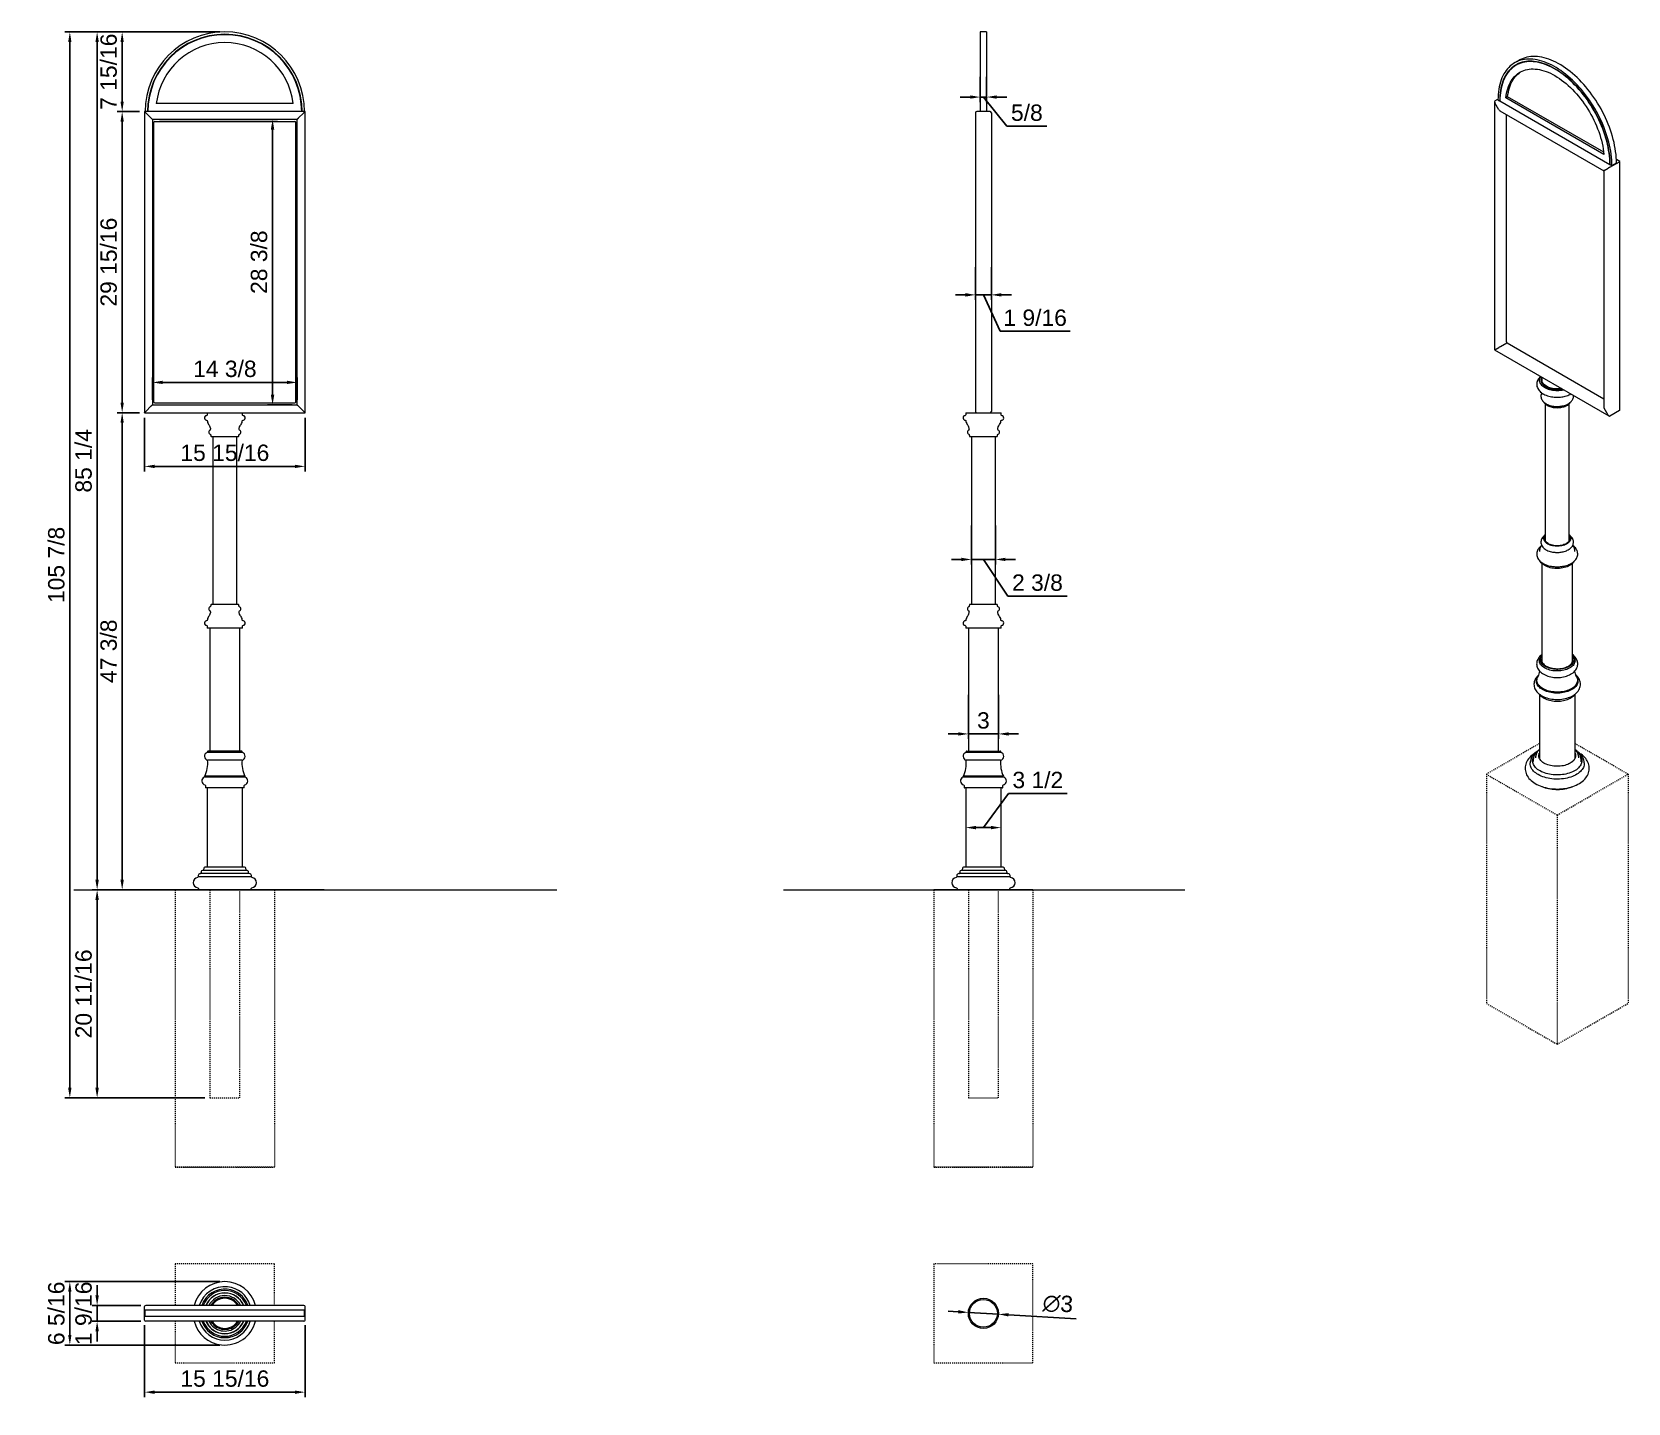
# Model space of a CAD drawing. Header units: inches. Extents: x -11 to 148, y 0 to 136.
import ezdxf

# ---------------------------------------------------------------- set-up
doc = ezdxf.new("R2010")
doc.units = ezdxf.units.IN
doc.linetypes.add('HIDDEN', pattern=[1.905, 1.27, -0.635])
for name, color, linetype, lineweight in [('ZANO_R', 7, 'Continuous', 0), ('ZANO_R_przerywana', 250, 'HIDDEN', 0), ('ZANO_W', 1, 'Continuous', 0)]:
    doc.layers.add(name, color=color, linetype=linetype, lineweight=lineweight)
doc.styles.get("Standard").update_dxf_attribs({"font": 'arial.ttf'})
doc.dimstyles.new('amerykanie', dxfattribs={"dimtxt": 50, "dimasz": 50, "dimexe": 0.5, "dimexo": 0.5, "dimgap": 1, "dimtad": 1, "dimdec": 0, "dimzin": 0, "dimlunit": 5, "dimtxsty": 'Standard', "dimcen": 0.09, "dimclrd": 1, "dimclre": 1, "dimclrt": 1, "dimazin": 0, "dimtfac": 1, "dimtdec": 0, "dimtmove": 0, "dimatfit": 3, "dimfxl": 1, "dimtzin": 0, "dimarcsym": 1})

msp = doc.modelspace()

# ---------------------------------------------------------------- blocks, each defined once
blk = doc.blocks.new('*D372')
at = {"layer": 'ZANO_W', "color": 1, "lineweight": -2}
for p, q in [((1.26, 99.34), (1.26, 101.56)), ((15.63, 99.34), (15.63, 101.56)), ((2.26, 101.06), (14.63, 101.06))]:
    blk.add_line(p, q, dxfattribs=at)
at = {"layer": 'ZANO_W', "color": 1}
for points in [[(2.26, 101.23), (2.26, 100.9), (1.26, 101.06)], [(14.63, 100.9), (14.63, 101.23), (15.63, 101.06)]]:
    blk.add_solid(points, dxfattribs=at)
at = {"layer": 'ZANO_W', "color": 1, "insert": (8.45, 102.4), "char_height": 1.625, "attachment_point": 5}
blk.add_mtext('14 3/8', dxfattribs=at)
blk = doc.blocks.new('*D373')
at = {"layer": 'ZANO_W', "color": 1, "lineweight": -2}
for p, q in [((1.96, 127.18), (13.69, 127.18)), ((13.19, 99.84), (13.19, 126.18)), ((15.13, 98.84), (12.69, 98.84))]:
    blk.add_line(p, q, dxfattribs=at)
at = {"layer": 'ZANO_W', "color": 1}
for points in [[(13.36, 126.18), (13.02, 126.18), (13.19, 127.18)], [(13.02, 99.84), (13.36, 99.84), (13.19, 98.84)]]:
    blk.add_solid(points, dxfattribs=at)
at = {"layer": 'ZANO_W', "color": 1, "insert": (11.85, 113.01), "char_height": 1.625, "attachment_point": 5, "rotation": 90}
blk.add_mtext('28 3/8', dxfattribs=at)
blk = doc.blocks.new('*D374')
at = {"layer": 'ZANO_W', "color": 1, "lineweight": -2}
for p, q in [((-0.02, 127.97), (-2.25, 127.97)), ((-1.75, 99.05), (-1.75, 126.97)), ((-0.03, 98.05), (-2.25, 98.05))]:
    blk.add_line(p, q, dxfattribs=at)
at = {"layer": 'ZANO_W', "color": 1}
for points in [[(-1.59, 126.97), (-1.92, 126.97), (-1.75, 127.97)], [(-1.92, 99.05), (-1.59, 99.05), (-1.75, 98.05)]]:
    blk.add_solid(points, dxfattribs=at)
at = {"layer": 'ZANO_W', "color": 1, "insert": (-3.09, 113.01), "char_height": 1.625, "attachment_point": 5, "rotation": 90}
blk.add_mtext('29 15/16', dxfattribs=at)
blk = doc.blocks.new('*D375')
at = {"layer": 'ZANO_W', "color": 1, "lineweight": -2}
for p, q in [((82.63, 86.84), (82.63, 82.97)), ((85, 86.84), (85, 82.97)), ((81.63, 83.47), (80.63, 83.47)), ((82.63, 83.47), (85, 83.47)), ((86.24, 79.82), (83.81, 83.47)), ((86, 83.47), (87, 83.47)), ((92.13, 79.82), (86.24, 79.82))]:
    blk.add_line(p, q, dxfattribs=at)
at = {"layer": 'ZANO_W', "color": 1}
for points in [[(81.63, 83.31), (81.63, 83.64), (82.63, 83.47)], [(86, 83.64), (86, 83.31), (85, 83.47)]]:
    blk.add_solid(points, dxfattribs=at)
at = {"layer": 'ZANO_W', "color": 1, "insert": (89.18, 81.16), "char_height": 1.625, "attachment_point": 5}
blk.add_mtext('2 3/8', dxfattribs=at)
blk = doc.blocks.new('*D376')
at = {"layer": 'ZANO_W', "color": 1, "lineweight": -2}
for p, q in [((82.32, 70.03), (82.32, 65.64)), ((85.31, 70.03), (85.31, 65.64)), ((81.32, 66.14), (80.32, 66.14)), ((82.32, 66.14), (85.31, 66.14)), ((86.31, 66.14), (87.31, 66.14))]:
    blk.add_line(p, q, dxfattribs=at)
at = {"layer": 'ZANO_W', "color": 1}
for points in [[(81.32, 65.97), (81.32, 66.3), (82.32, 66.14)], [(86.31, 66.3), (86.31, 65.97), (85.31, 66.14)]]:
    blk.add_solid(points, dxfattribs=at)
at = {"layer": 'ZANO_W', "color": 1, "insert": (83.81, 67.47), "char_height": 1.62, "attachment_point": 5}
blk.add_mtext('3', dxfattribs=at)
blk = doc.blocks.new('*D377')
at = {"layer": 'ZANO_W', "color": 1, "lineweight": -2}
for p, q in [((86.3, 60.21), (83.81, 56.83)), ((92.13, 60.21), (86.3, 60.21)), ((82.06, 57.33), (82.06, 57.33)), ((85.56, 57.33), (85.56, 57.33)), ((83.06, 56.83), (84.56, 56.83))]:
    blk.add_line(p, q, dxfattribs=at)
at = {"layer": 'ZANO_W', "color": 1}
for points in [[(83.06, 57), (83.06, 56.66), (82.06, 56.83)], [(84.56, 56.66), (84.56, 57), (85.56, 56.83)]]:
    blk.add_solid(points, dxfattribs=at)
at = {"layer": 'ZANO_W', "color": 1, "insert": (89.22, 61.55), "char_height": 1.625, "attachment_point": 5}
blk.add_mtext('3 1/2', dxfattribs=at)
blk = doc.blocks.new('*D378')
at = {"layer": 'ZANO_W', "color": 1, "lineweight": -2}
for p, q in [((83.03, 112.51), (83.03, 109.26)), ((84.6, 112.51), (84.6, 109.26)), ((82.03, 109.76), (81.03, 109.76)), ((84.6, 109.76), (83.03, 109.76)), ((85.47, 106.14), (83.81, 109.76)), ((85.6, 109.76), (86.6, 109.76)), ((92.43, 106.14), (85.47, 106.14))]:
    blk.add_line(p, q, dxfattribs=at)
at = {"layer": 'ZANO_W', "color": 1}
for points in [[(82.03, 109.59), (82.03, 109.93), (83.03, 109.76)], [(85.6, 109.93), (85.6, 109.59), (84.6, 109.76)]]:
    blk.add_solid(points, dxfattribs=at)
at = {"layer": 'ZANO_W', "color": 1, "insert": (88.95, 107.48), "char_height": 1.625, "attachment_point": 5}
blk.add_mtext('1 9/16', dxfattribs=at)
blk = doc.blocks.new('*D379')
at = {"layer": 'ZANO_W', "color": 1, "lineweight": -2}
for p, q in [((83.5, 131.43), (83.5, 128.91)), ((84.13, 131.43), (84.13, 128.91)), ((82.5, 129.41), (81.5, 129.41)), ((83.5, 129.41), (84.13, 129.41)), ((86.15, 126.51), (83.81, 129.41)), ((85.13, 129.41), (86.13, 129.41)), ((90.11, 126.51), (86.15, 126.51))]:
    blk.add_line(p, q, dxfattribs=at)
at = {"layer": 'ZANO_W', "color": 1}
for points in [[(82.5, 129.25), (82.5, 129.58), (83.5, 129.41)], [(85.13, 129.58), (85.13, 129.25), (84.13, 129.41)]]:
    blk.add_solid(points, dxfattribs=at)
at = {"layer": 'ZANO_W', "color": 1, "insert": (88.13, 127.85), "char_height": 1.625, "attachment_point": 5}
blk.add_mtext('5/8', dxfattribs=at)
blk = doc.blocks.new('*D380')
at = {"layer": 'ZANO_W', "color": 1, "lineweight": -2}
for p, q in [((-0.03, 98.05), (-2.25, 98.05)), ((-1.75, 97.05), (-1.75, 51.65)), ((6.45, 50.65), (-2.25, 50.65))]:
    blk.add_line(p, q, dxfattribs=at)
at = {"layer": 'ZANO_W', "color": 1}
for points in [[(-1.59, 97.05), (-1.92, 97.05), (-1.75, 98.05)], [(-1.92, 51.65), (-1.59, 51.65), (-1.75, 50.65)]]:
    blk.add_solid(points, dxfattribs=at)
at = {"layer": 'ZANO_W', "color": 1, "insert": (-3.09, 74.35), "char_height": 1.625, "attachment_point": 5, "rotation": 90}
blk.add_mtext('47 3/8', dxfattribs=at)
blk = doc.blocks.new('*D381')
at = {"layer": 'ZANO_W', "color": 1, "lineweight": -2}
for p, q in [((7.95, 135.88), (-2.25, 135.88)), ((-1.75, 128.97), (-1.75, 134.88)), ((-0.03, 127.97), (-2.25, 127.97))]:
    blk.add_line(p, q, dxfattribs=at)
at = {"layer": 'ZANO_W', "color": 1}
for points in [[(-1.59, 134.88), (-1.92, 134.88), (-1.75, 135.88)], [(-1.92, 128.97), (-1.59, 128.97), (-1.75, 127.97)]]:
    blk.add_solid(points, dxfattribs=at)
at = {"layer": 'ZANO_W', "color": 1, "insert": (-3.09, 131.93), "char_height": 1.625, "attachment_point": 5, "rotation": 90}
blk.add_mtext('7 15/16', dxfattribs=at)
blk = doc.blocks.new('*D382')
at = {"layer": 'ZANO_W', "color": 1, "lineweight": -2}
for p, q in [((7.95, 135.88), (-4.74, 135.88)), ((-4.24, 134.88), (-4.24, 51.65)), ((6.45, 50.65), (-4.74, 50.65))]:
    blk.add_line(p, q, dxfattribs=at)
at = {"layer": 'ZANO_W', "color": 1}
for points in [[(-4.07, 134.88), (-4.41, 134.88), (-4.24, 135.88)], [(-4.41, 51.65), (-4.07, 51.65), (-4.24, 50.65)]]:
    blk.add_solid(points, dxfattribs=at)
at = {"layer": 'ZANO_W', "color": 1, "insert": (-5.58, 93.27), "char_height": 1.625, "attachment_point": 5, "rotation": 90}
blk.add_mtext('85 1/4', dxfattribs=at)
blk = doc.blocks.new('*D383')
at = {"layer": 'ZANO_W', "color": 1, "lineweight": -2}
for p, q in [((6.45, 50.65), (-4.74, 50.65)), ((-4.24, 49.65), (-4.24, 30.98)), ((6.45, 29.98), (-4.74, 29.98))]:
    blk.add_line(p, q, dxfattribs=at)
at = {"layer": 'ZANO_W', "color": 1}
for points in [[(-4.07, 49.65), (-4.41, 49.65), (-4.24, 50.65)], [(-4.41, 30.98), (-4.07, 30.98), (-4.24, 29.98)]]:
    blk.add_solid(points, dxfattribs=at)
at = {"layer": 'ZANO_W', "color": 1, "insert": (-5.58, 40.31), "char_height": 1.625, "attachment_point": 5, "rotation": 90}
blk.add_mtext('20 11/16', dxfattribs=at)
blk = doc.blocks.new('*D384')
at = {"layer": 'ZANO_W', "color": 1, "lineweight": -2}
for p, q in [((7.95, 135.88), (-7.45, 135.88)), ((-6.95, 30.98), (-6.95, 134.88)), ((6.45, 29.98), (-7.45, 29.98))]:
    blk.add_line(p, q, dxfattribs=at)
at = {"layer": 'ZANO_W', "color": 1}
for points in [[(-6.79, 134.88), (-7.12, 134.88), (-6.95, 135.88)], [(-7.12, 30.98), (-6.79, 30.98), (-6.95, 29.98)]]:
    blk.add_solid(points, dxfattribs=at)
at = {"layer": 'ZANO_W', "color": 1, "insert": (-8.29, 82.93), "char_height": 1.625, "attachment_point": 5, "rotation": 90}
blk.add_mtext('105 7/8', dxfattribs=at)
blk = doc.blocks.new('*D385')
at = {"layer": 'ZANO_W', "color": 1, "lineweight": -2}
for p, q in [((0.47, 97.55), (0.47, 92.22)), ((16.42, 97.55), (16.42, 92.22)), ((1.47, 92.72), (15.42, 92.72))]:
    blk.add_line(p, q, dxfattribs=at)
at = {"layer": 'ZANO_W', "color": 1}
for points in [[(1.47, 92.88), (1.47, 92.55), (0.47, 92.72)], [(15.42, 92.55), (15.42, 92.88), (16.42, 92.72)]]:
    blk.add_solid(points, dxfattribs=at)
at = {"layer": 'ZANO_W', "color": 1, "insert": (8.45, 94.06), "char_height": 1.625, "attachment_point": 5}
blk.add_mtext('15 15/16', dxfattribs=at)
blk = doc.blocks.new('*D386')
at = {"layer": 'ZANO_W', "color": 1, "lineweight": -2}
for p, q in [((81.32, 8.72), (80.32, 8.78)), ((82.32, 8.66), (85.31, 8.48)), ((86.31, 8.42), (93.04, 8.02))]:
    blk.add_line(p, q, dxfattribs=at)
at = {"layer": 'ZANO_W', "color": 1}
for points in [[(81.31, 8.55), (81.33, 8.89), (82.32, 8.66)], [(86.32, 8.59), (86.3, 8.26), (85.31, 8.48)]]:
    blk.add_solid(points, dxfattribs=at)
at = {"layer": 'ZANO_W', "color": 1, "insert": (91.21, 9.51), "char_height": 1.625, "attachment_point": 5, "rotation": 356.5941}
blk.add_mtext('∅3', dxfattribs=at)
blk = doc.blocks.new('*D387')
at = {"layer": 'ZANO_W', "color": 1, "lineweight": -2}
for p, q in [((0.47, 7.4), (0.47, 0.24)), ((16.42, 7.4), (16.42, 0.24)), ((1.47, 0.74), (15.42, 0.74))]:
    blk.add_line(p, q, dxfattribs=at)
at = {"layer": 'ZANO_W', "color": 1}
for points in [[(1.47, 0.9), (1.47, 0.57), (0.47, 0.74)], [(15.42, 0.57), (15.42, 0.9), (16.42, 0.74)]]:
    blk.add_solid(points, dxfattribs=at)
at = {"layer": 'ZANO_W', "color": 1, "insert": (8.45, 2.08), "char_height": 1.625, "attachment_point": 5}
blk.add_mtext('15 15/16', dxfattribs=at)
blk = doc.blocks.new('*D388')
at = {"layer": 'ZANO_W', "color": 1, "lineweight": -2}
for p, q in [((-4.24, 10.36), (-4.24, 11.36)), ((0.09, 9.36), (-4.74, 9.36)), ((-4.24, 7.78), (-4.24, 9.36)), ((0.09, 7.78), (-4.74, 7.78)), ((-4.24, 6.78), (-4.24, 5.78))]:
    blk.add_line(p, q, dxfattribs=at)
at = {"layer": 'ZANO_W', "color": 1}
for points in [[(-4.41, 10.36), (-4.07, 10.36), (-4.24, 9.36)], [(-4.07, 6.78), (-4.41, 6.78), (-4.24, 7.78)]]:
    blk.add_solid(points, dxfattribs=at)
at = {"layer": 'ZANO_W', "color": 1, "insert": (-5.58, 8.57), "char_height": 1.625, "attachment_point": 5, "rotation": 90}
blk.add_mtext('1 9/16', dxfattribs=at)
blk = doc.blocks.new('*D389')
at = {"layer": 'ZANO_W', "color": 1, "lineweight": -2}
for p, q in [((7.95, 11.72), (-7.45, 11.72)), ((-6.95, 6.42), (-6.95, 10.72)), ((7.95, 5.42), (-7.45, 5.42))]:
    blk.add_line(p, q, dxfattribs=at)
at = {"layer": 'ZANO_W', "color": 1}
for points in [[(-6.79, 10.72), (-7.12, 10.72), (-6.95, 11.72)], [(-7.12, 6.42), (-6.79, 6.42), (-6.95, 5.42)]]:
    blk.add_solid(points, dxfattribs=at)
at = {"layer": 'ZANO_W', "color": 1, "insert": (-8.29, 8.57), "char_height": 1.625, "attachment_point": 5, "rotation": 90}
blk.add_mtext('6 5/16', dxfattribs=at)

# ---------------------------------------------------------------- dimensions: what is measured, and where the dimension line sits
at = {"layer": 'ZANO_W'}
for base, p1, p2, picture, middle in [((-6.95435, 135.88461), (6.94752, 29.97911), (8.44556, 135.88461), '*D384', (-8.29456, 82.93186)), ((-4.24132, 50.6484), (8.44556, 135.88461), (6.94752, 50.6484), '*D382', (-5.58153, 93.26651)), ((-1.752272, 127.968962), (0.474251, 98.051106), (0.475385, 127.968962), '*D374', (-3.092484, 113.010034)), ((13.189199, 127.183823), (15.630593, 98.837371), (1.457367, 127.183823), '*D373', (11.848433, 113.010597)), ((-1.75227, 50.6484), (0.47312, 98.04997), (6.94796, 50.6484), '*D380', (-3.09304, 74.34919)), ((-4.24132, 29.97911), (6.94752, 50.6484), (6.94752, 29.97911), '*D383', (-5.58153, 40.31376))]:
    dim = msp.add_linear_dim(base=base, p1=p1, p2=p2, angle=90, dimstyle='amerykanie', override={"dimtxt": 1.625, "dimasz": 1, "dimgap": 0.5, "dimdec": 4, "dimaunit": 1, "dimadec": 1, "dimtdec": 4, "dimtmove": 1, "dimfrac": 2}, dxfattribs=at)
    dim.commit()
    dim.dimension.update_dxf_attribs({"geometry": picture, "text_midpoint": middle})
for base, p1, p2, picture, middle in [((-1.75227, 135.88461), (0.47312, 127.97122), (8.44556, 135.88461), '*D381', (-1.75227, 131.92792)), ((-6.95434584, 11.7202177), (8.44555671, 5.42066771), (8.44555671, 11.7202177), '*D389', (-6.95434584, 8.57044271)), ((-4.24132, 9.35784), (0.59123, 7.78304), (0.59123, 9.35784), '*D388', (-4.24132, 8.57044))]:
    dim = msp.add_linear_dim(base=base, p1=p1, p2=p2, angle=90, dimstyle='amerykanie', override={"dimtxt": 1.625, "dimasz": 1, "dimgap": 0.5, "dimdec": 4, "dimaunit": 1, "dimadec": 1, "dimtdec": 4, "dimtmove": 1, "dimfrac": 2}, dxfattribs=at)
    dim.commit()
    dim.dimension.update_dxf_attribs({"geometry": picture, "text_midpoint": middle, "dimtype": 160})
for base, p1, p2, picture, middle in [((84.12802, 129.41202), (83.4981, 131.92792), (84.12802, 131.92792), '*D379', (86.64823, 126.51025)), ((83.02566, 109.76008), (84.60046, 113.0106), (83.02566, 113.0106), '*D378', (85.96777, 106.14084)), ((85.00007, 83.47286), (82.62605, 87.34131), (85.00007, 87.34131), '*D375', (86.74243, 79.82037)), ((85.31109, 66.13517), (82.31503, 70.53029), (85.31109, 70.53029), '*D376', (83.81306, 66.13517)), ((85.56306, 56.8295), (82.06306, 56.8295), (85.56306, 56.8295), '*D377', (86.80077, 60.20705))]:
    dim = msp.add_linear_dim(base=base, p1=p1, p2=p2, dimstyle='amerykanie', override={"dimtxt": 1.625, "dimasz": 1, "dimgap": 0.5, "dimdec": 4, "dimaunit": 1, "dimadec": 1, "dimtdec": 4, "dimtmove": 1, "dimfrac": 2}, dxfattribs=at)
    dim.commit()
    dim.dimension.update_dxf_attribs({"geometry": picture, "text_midpoint": middle, "dimtype": 160})
for base, p1, p2, picture, middle in [((15.6306, 101.06414), (1.26052, 98.83737), (15.6306, 98.83737), '*D372', (8.44556, 102.40491)), ((16.418, 92.71548), (0.47312, 98.04997), (16.418, 98.04997), '*D385', (8.44556, 94.05569)), ((16.418, 0.73754), (0.47312, 7.90115), (16.418, 7.90115), '*D387', (8.44556, 2.07775))]:
    dim = msp.add_linear_dim(base=base, p1=p1, p2=p2, dimstyle='amerykanie', override={"dimtxt": 1.625, "dimasz": 1, "dimgap": 0.5, "dimdec": 4, "dimaunit": 1, "dimadec": 1, "dimtdec": 4, "dimtmove": 1, "dimfrac": 2}, dxfattribs=at)
    dim.commit()
    dim.dimension.update_dxf_attribs({"geometry": picture, "text_midpoint": middle})
dim = msp.add_diameter_dim_2p(p1=(82.31768, 8.65944), p2=(85.30845, 8.48145), dimstyle='amerykanie', override={"dimtxt": 1.625, "dimasz": 1, "dimgap": 0.5, "dimdec": 4, "dimaunit": 1, "dimadec": 1, "dimtdec": 4, "dimtmove": 1, "dimfrac": 2}, dxfattribs=at)
dim.commit()
dim.dimension.update_dxf_attribs({"geometry": '*D386', "text_midpoint": (91.13136, 8.1349), "dimtype": 163})

# ---------------------------------------------------------------- linework, layer by layer
at = {"layer": 'ZANO_R'}
for p, q in [((84.12802, 135.88462), (83.4981, 135.88462)), ((83.4981, 135.88462), (83.4981, 127.97122)), ((84.12802, 135.88462), (84.12802, 127.97122)), ((137.04078, 133.07337), (136.59015, 132.81323)), ((136.89853, 132.66931), (136.72955, 132.57176)), ((137.12236, 132.79853), (137.01119, 132.73435)), ((15.25055, 128.75863), (1.64057, 128.75863)), ((134.60104, 128.9485), (134.60104, 104.28826)), ((134.63604, 129.02585), (134.93192, 129.19666)), ((135.03034, 128.14779), (134.63604, 128.83073)), ((134.93176, 129.14779), (135.10074, 129.05024)), ((135.10074, 129.05024), (135.12898, 129.06654)), ((135.12891, 129.03398), (146.05659, 122.72556)), ((135.72467, 129.34052), (135.89366, 129.43807)), ((145.46083, 123.71996), (135.72467, 129.34052)), ((145.43829, 123.92807), (135.89366, 129.43807)), ((16.418, 127.97122), (0.47312, 127.97122)), ((0.47312, 127.97122), (0.47312, 98.04997)), ((1.14241, 127.30193), (0.59123, 127.85312)), ((15.6306, 127.18382), (1.26052, 127.18382)), ((1.26052, 127.18382), (1.26052, 98.83737)), ((1.39831, 99.11296), (1.39831, 126.90823)), ((1.47705, 126.98698), (15.41406, 126.98698)), ((15.4928, 99.11296), (15.4928, 126.90823)), ((15.6306, 98.83737), (15.6306, 127.18382)), ((15.74871, 127.30193), (16.29989, 127.85312)), ((16.418, 98.04997), (16.418, 127.97122)), ((83.02566, 127.85312), (83.02566, 98.16808)), ((84.48235, 127.97122), (83.14377, 127.97122)), ((84.60046, 127.85312), (84.60046, 98.16808)), ((135.11484, 128.05859), (145.44423, 122.09556)), ((135.77668, 105.08089), (135.77668, 127.67651)), ((145.47922, 122.11577), (145.87352, 122.34347)), ((146.04251, 122.44103), (147.00009, 122.99383)), ((146.05659, 122.72556), (146.08468, 122.74178)), ((146.08475, 122.7093), (146.25374, 122.61175)), ((146.25374, 122.61175), (146.70436, 122.87189)), ((147.03508, 123.01404), (146.69701, 123.2092)), ((147.03508, 98.3538), (147.03508, 123.01404)), ((145.44423, 122.09556), (145.44423, 98.62192)), ((135.19932, 104.63374), (135.82039, 104.99227)), ((135.83301, 104.98333), (145.44423, 99.43489)), ((134.60104, 104.28826), (145.95802, 97.73201)), ((134.63604, 104.30847), (135.03034, 104.53617)), ((139.30452, 101.29245), (139.30452, 101.16236)), ((0.59123, 98.16808), (1.14241, 98.71926)), ((1.26052, 98.83737), (15.6306, 98.83737)), ((1.47705, 99.03422), (15.41406, 99.03422)), ((16.29989, 98.16808), (15.74871, 98.71926)), ((139.61718, 98.94573), (139.61718, 85.34435)), ((142.01894, 85.34435), (142.01894, 98.94551)), ((145.87352, 97.82121), (145.47922, 98.50415)), ((0.47312, 98.04997), (6.81938, 98.04997)), ((6.81938, 98.04997), (7.39309, 98.04997)), ((7.39309, 98.04997), (10.07173, 98.04997)), ((10.07173, 98.04997), (16.418, 98.04997)), ((82.05454, 98.04997), (83.14377, 98.04997)), ((83.14377, 98.04997), (84.48235, 98.04997)), ((84.48235, 98.04997), (85.22186, 98.04997)), ((85.22186, 98.04997), (85.57158, 98.04997)), ((147.00009, 98.27644), (146.04251, 97.72364)), ((7.13349, 95.68777), (7.66029, 95.68777)), ((7.25855, 95.68777), (7.25855, 78.99486)), ((7.66029, 95.68777), (9.75762, 95.68777)), ((9.63256, 78.99486), (9.63256, 95.68777)), ((82.50099, 95.68777), (84.86419, 95.68777)), ((82.62605, 95.68777), (82.62605, 78.99486)), ((84.86419, 95.68777), (85.12513, 95.68777)), ((85.00007, 78.99486), (85.00007, 95.68777)), ((139.30253, 83.06208), (139.30253, 73.30271)), ((142.3336, 73.30271), (142.3336, 83.06208)), ((9.75762, 78.99486), (7.13349, 78.99486)), ((85.12513, 78.99486), (82.50099, 78.99486)), ((10.20408, 76.63265), (6.68704, 76.63265)), ((6.94752, 76.63265), (6.94752, 64.42793)), ((9.94359, 64.42793), (9.94359, 76.63265)), ((85.57158, 76.63265), (82.05454, 76.63265)), ((82.31503, 76.63265), (82.31503, 64.42793)), ((85.31109, 64.42793), (85.31109, 76.63265)), ((139.04761, 70.06803), (139.04761, 63.70468)), ((142.58851, 63.70468), (142.58851, 70.06794)), ((10.19478, 64.30095), (6.69634, 64.30095)), ((10.15786, 63.52211), (6.73325, 63.52211)), ((10.09877, 64.42793), (6.79235, 64.42793)), ((85.56228, 64.30095), (82.06384, 64.30095)), ((85.52536, 63.52211), (82.10076, 63.52211)), ((82.15985, 64.42793), (85.46627, 64.42793)), ((138.45574, 63.73246), (138.44084, 63.6053)), ((138.45574, 63.73246), (138.45631, 63.73719)), ((138.73718, 64.11119), (138.69638, 63.96841)), ((139.00761, 64.01067), (139.04761, 64.03534)), ((139.0181, 64.04726), (139.04761, 64.07241)), ((139.03557, 64.09203), (139.04762, 64.10624)), ((142.58851, 64.07194), (142.61698, 64.04845)), ((142.58851, 64.03578), (142.63, 64.00981)), ((142.89538, 64.12327), (142.89894, 64.11119)), ((142.93974, 63.96841), (142.89894, 64.11119)), ((143.17928, 63.74145), (143.18039, 63.73246)), ((143.19528, 63.6053), (143.18039, 63.73246)), ((10.43637, 61.93136), (6.45474, 61.93136)), ((85.80388, 61.93136), (81.82224, 61.93136)), ((138.14359, 63.36804), (138.13591, 63.25814)), ((138.14359, 63.36804), (138.14445, 63.37924)), ((143.50021, 63.25814), (143.49253, 63.36804)), ((10.48351, 61.84333), (6.4076, 61.84333)), ((6.51765, 60.99711), (6.53272, 60.80284)), ((10.31914, 60.76651), (6.57197, 60.76651)), ((6.69556, 60.76651), (6.69556, 52.8925)), ((10.19556, 52.8925), (10.19556, 60.76651)), ((10.3584, 60.80284), (10.37346, 60.99711)), ((85.85102, 61.84333), (81.7751, 61.84333)), ((81.88515, 60.99711), (81.90022, 60.80284)), ((85.68665, 60.76651), (81.93947, 60.76651)), ((82.06306, 60.76651), (82.06306, 52.8925)), ((85.56306, 52.8925), (85.56306, 60.76651)), ((85.7259, 60.80284), (85.74097, 60.99711)), ((6.10518, 52.47065), (6.09042, 52.31602)), ((10.66836, 52.57754), (6.22276, 52.57754)), ((6.36091, 52.80089), (6.32004, 52.62334)), ((10.4151, 52.8925), (6.47601, 52.8925)), ((10.57108, 52.62334), (10.5302, 52.80089)), ((10.80069, 52.31602), (10.78593, 52.47065)), ((81.47269, 52.47065), (81.45793, 52.31602)), ((86.03586, 52.57754), (81.59026, 52.57754)), ((81.72842, 52.80089), (81.68754, 52.62334)), ((85.78261, 52.8925), (81.84352, 52.8925)), ((85.93858, 52.62334), (85.89771, 52.80089)), ((86.1682, 52.31602), (86.15344, 52.47065)), ((5.79982, 52.06572), (5.79222, 51.93247)), ((11.09889, 51.93247), (5.79222, 51.93247)), ((5.82154, 50.78815), (5.82154, 50.70746)), ((10.88164, 52.26375), (6.00947, 52.26375)), ((11.06957, 50.70746), (11.06957, 50.78815)), ((11.09889, 51.93247), (11.09129, 52.06572)), ((81.16733, 52.06572), (81.15973, 51.93247)), ((86.4664, 51.93247), (81.15973, 51.93247)), ((81.18905, 50.78815), (81.18905, 50.70746)), ((86.24915, 52.26375), (81.37698, 52.26375)), ((86.43708, 50.70746), (86.43708, 50.78815)), ((86.4664, 51.93247), (86.45879, 52.06572)), ((-6.54636, 50.6484), (41.44041, 50.6484)), ((18.33138, 50.6484), (-1.44027, 50.6484)), ((3.5243, 50.6484), (13.36682, 50.6484)), ((13.36682, 50.6484), (3.5243, 50.6484)), ((6.94796, 50.6484), (9.94315, 50.6484)), ((63.95725, 50.6484), (103.83354, 50.6484)), ((78.8918, 50.6484), (88.73432, 50.6484)), ((88.73432, 50.6484), (78.8918, 50.6484)), ((85.31109, 50.6484), (82.31678, 50.6484)), ((0.47312, 7.90115), (0.47312, 9.23973)), ((0.53217, 8.25548), (0.53217, 8.8854)), ((16.35894, 8.8854), (0.53217, 8.8854)), ((16.35894, 8.25548), (0.53217, 8.25548)), ((16.29989, 9.35784), (0.59123, 9.35784)), ((16.35894, 8.25548), (16.35894, 8.8854)), ((16.418, 7.90115), (16.418, 9.23973)), ((16.29989, 7.78304), (0.59123, 7.78304))]:
    msp.add_line(p, q, dxfattribs=at)
at = {"layer": 'ZANO_R', "flags": 128}
for points in [[(146.70436, 122.87189), (146.6994, 123.14851), (146.68451, 123.43036), (146.65972, 123.71698), (146.62509, 124.00785), (146.58066, 124.30245), (146.52651, 124.60028), (146.46275, 124.90081), (146.38948, 125.20351), (146.30683, 125.50786), (146.21494, 125.81331), (146.11399, 126.11933), (146.00414, 126.4254), (145.88558, 126.73097), (145.75853, 127.03549), (145.62321, 127.33845), (145.47985, 127.63929), (145.32871, 127.93752), (145.17006, 128.23258), (145.00416, 128.52398), (144.83132, 128.81119), (144.65182, 129.09373), (144.466, 129.37107), (144.27418, 129.64274), (144.07668, 129.90828), (143.87387, 130.1672), (143.66609, 130.41906), (143.45371, 130.66341), (143.2371, 130.89982), (143.01664, 131.12788), (142.79272, 131.34719), (142.56573, 131.55737), (142.33607, 131.75804), (142.10414, 131.94886), (141.87035, 132.12949), (141.63511, 132.2996), (141.39883, 132.45892), (141.16193, 132.60714), (140.92482, 132.74402), (140.68792, 132.86932), (140.45164, 132.9828), (140.2164, 133.08429), (139.98261, 133.17359), (139.75068, 133.25055), (139.52102, 133.31504), (139.29403, 133.36694), (139.07011, 133.40616), (138.84965, 133.43264), (138.63304, 133.44632), (138.42066, 133.44718), (138.21288, 133.43522), (138.01006, 133.41046), (137.81257, 133.37295), (137.62075, 133.32275), (137.43492, 133.25996), (137.25543, 133.18465), (137.08259, 133.09701), (137.04078, 133.07337)], [(146.25374, 122.61175), (146.24877, 122.88837), (146.23388, 123.17022), (146.2091, 123.45684), (146.17446, 123.74771), (146.13003, 124.04231), (146.07589, 124.34014), (146.01212, 124.64066), (145.93885, 124.94337), (145.8562, 125.24772), (145.76432, 125.55317), (145.66336, 125.85919), (145.55351, 126.16526), (145.43496, 126.47082), (145.30791, 126.77535), (145.17258, 127.0783), (145.02923, 127.37915), (144.87809, 127.67738), (144.71943, 127.97244), (144.55354, 128.26384), (144.38069, 128.55105), (144.2012, 128.83359), (144.01538, 129.11093), (143.82355, 129.3826), (143.62606, 129.64814), (143.42324, 129.90706), (143.21546, 130.15892), (143.00308, 130.40327), (142.78647, 130.63968), (142.56601, 130.86774), (142.34209, 131.08705), (142.1151, 131.29723), (141.88544, 131.4979), (141.65351, 131.68872), (141.41972, 131.86935), (141.18448, 132.03946), (140.94821, 132.19878), (140.7113, 132.347), (140.47419, 132.48388), (140.23729, 132.60918), (140.00101, 132.72266), (139.76577, 132.82415), (139.53199, 132.91345), (139.30006, 132.99041), (139.0704, 133.0549), (138.84341, 133.1068), (138.61949, 133.14602), (138.39903, 133.1725), (138.18242, 133.18618), (137.97004, 133.18704), (137.76225, 133.17508), (137.55944, 133.15032), (137.36195, 133.11281), (137.17012, 133.06261), (136.9843, 132.99981), (136.80481, 132.92451), (136.63196, 132.83687), (136.46607, 132.73701), (136.30741, 132.62513), (136.15627, 132.5014), (136.01291, 132.36607), (135.87759, 132.21935), (135.75054, 132.06152), (135.63199, 131.89283), (135.52214, 131.7136), (135.42118, 131.52414), (135.32929, 131.32477), (135.24665, 131.11585), (135.17337, 130.89774), (135.10961, 130.67084), (135.05547, 130.43552), (135.01104, 130.19222), (134.9764, 129.94134), (134.95161, 129.68334), (134.93673, 129.41867), (134.93176, 129.14779)], [(146.08475, 122.7093), (146.0798, 122.98133), (146.06497, 123.25856), (146.04027, 123.54053), (146.00576, 123.82671), (145.96149, 124.11659), (145.90754, 124.40965), (145.84402, 124.70535), (145.77104, 125.00317), (145.68872, 125.30258), (145.59722, 125.60302), (145.4967, 125.90396), (145.38735, 126.20486), (145.26935, 126.50517), (145.14293, 126.80435), (145.0083, 127.10187), (144.86572, 127.39719), (144.71544, 127.68977), (144.55773, 127.97909), (144.39288, 128.26463), (144.22118, 128.54586), (144.04294, 128.8223), (143.85848, 129.09343), (143.66813, 129.35877), (143.47225, 129.61784), (143.27117, 129.87017), (143.06527, 130.11532), (142.85491, 130.35283), (142.64048, 130.58228), (142.42235, 130.80326), (142.20093, 131.01536), (141.97661, 131.21821), (141.7498, 131.41144), (141.5209, 131.5947), (141.29033, 131.76766), (141.0585, 131.93001), (140.82584, 132.08147), (140.59275, 132.22174), (140.35966, 132.35058), (140.12699, 132.46776), (139.89517, 132.57308), (139.6646, 132.66632), (139.4357, 132.74734), (139.20889, 132.81599), (138.98457, 132.87213), (138.76314, 132.91568), (138.54502, 132.94654), (138.33059, 132.96467), (138.12023, 132.97003), (137.91433, 132.96262), (137.71325, 132.94244), (137.51737, 132.90954), (137.32702, 132.86396), (137.14256, 132.8058), (136.96432, 132.73516), (136.79262, 132.65217), (136.62776, 132.55696), (136.47005, 132.44973), (136.31977, 132.33066), (136.17719, 132.19997), (136.04257, 132.05788), (135.91615, 131.90466), (135.79815, 131.74058), (135.6888, 131.56594), (135.58828, 131.38106), (135.49678, 131.18626), (135.41446, 130.9819), (135.34148, 130.76834), (135.27796, 130.54598), (135.22401, 130.3152), (135.17974, 130.07643), (135.14523, 129.8301), (135.12053, 129.57665), (135.10569, 129.31655), (135.10074, 129.05024)], [(146.05659, 122.72556), (146.05153, 122.99993), (146.03636, 123.27964), (146.01112, 123.56415), (145.97583, 123.85295), (145.93058, 124.1455), (145.87545, 124.44127), (145.81053, 124.7397), (145.73596, 125.04024), (145.65185, 125.34235), (145.55838, 125.64543), (145.45572, 125.94896), (145.34405, 126.25236), (145.22358, 126.55507), (145.09453, 126.85652), (144.95715, 127.15617), (144.81169, 127.45346), (144.65841, 127.74783), (144.49761, 128.03874), (144.32958, 128.32565), (144.15462, 128.60803), (143.97307, 128.88537), (143.78526, 129.15714), (143.59154, 129.42283), (143.39226, 129.68197), (143.18781, 129.93407), (142.97854, 130.17866), (142.76486, 130.41528), (142.54716, 130.64351), (142.32583, 130.86291), (142.1013, 131.0731), (141.87397, 131.27366), (141.64427, 131.46424), (141.41263, 131.64447), (141.17946, 131.81403), (140.94521, 131.9726), (140.71031, 132.11989), (140.47519, 132.25562), (140.24029, 132.37955), (140.00604, 132.49144), (139.77287, 132.59108), (139.54122, 132.6783), (139.31153, 132.75293), (139.0842, 132.81483), (138.85967, 132.86389), (138.63834, 132.90002), (138.42064, 132.92315), (138.20696, 132.93323), (137.99769, 132.93025), (137.79323, 132.91422), (137.59396, 132.88516), (137.40024, 132.84313), (137.21243, 132.78821), (137.03088, 132.72048), (136.85592, 132.6401), (136.68789, 132.54719), (136.52708, 132.44194), (136.37381, 132.32454), (136.22835, 132.1952), (136.09097, 132.05417), (135.96192, 131.90171), (135.84145, 131.73809), (135.72978, 131.56362), (135.62712, 131.37863), (135.53364, 131.18346), (135.44954, 130.97846), (135.37496, 130.76403), (135.31005, 130.54055), (135.25491, 130.30844), (135.20966, 130.06813), (135.17438, 129.82006), (135.14914, 129.5647), (135.13397, 129.3025), (135.12891, 129.03398)], [(135.72467, 129.34052), (135.75532, 129.57777), (135.79598, 129.80737), (135.84656, 130.02884), (135.90695, 130.24174), (135.97705, 130.44561), (136.05669, 130.64003), (136.14571, 130.82461), (136.24394, 130.99895), (136.35116, 131.16272), (136.46715, 131.31554), (136.59169, 131.45712), (136.72449, 131.58717), (136.86531, 131.70541), (137.01383, 131.81159), (137.16975, 131.9055), (137.33276, 131.98695), (137.50251, 132.05576), (137.67865, 132.1118), (137.86083, 132.15495), (138.04865, 132.1851), (138.24174, 132.20222), (138.43969, 132.20627), (138.6421, 132.19722), (138.84854, 132.17509), (139.05858, 132.13996), (139.27181, 132.09186), (139.48776, 132.03092), (139.70601, 131.95725), (139.92608, 131.87101), (140.14754, 131.77237), (140.36991, 131.66154), (140.59275, 131.53875), (140.81559, 131.40426), (141.03796, 131.25834), (141.25942, 131.10129), (141.47949, 130.93343), (141.69773, 130.75513), (141.91369, 130.56674), (142.12691, 130.36865), (142.33696, 130.16127), (142.5434, 129.94504), (142.74581, 129.7204), (142.94376, 129.4878), (143.13685, 129.24775), (143.32467, 129.00074), (143.50684, 128.74726), (143.68299, 128.48785), (143.85274, 128.22305), (144.01575, 127.95339), (144.17167, 127.67945), (144.32019, 127.40179), (144.461, 127.12098), (144.59381, 126.83759), (144.71834, 126.55223), (144.83434, 126.26548), (144.94156, 125.97792), (145.03979, 125.69017), (145.12881, 125.40281), (145.20845, 125.11643), (145.27854, 124.83164), (145.33894, 124.54901), (145.38952, 124.26913), (145.43018, 123.99259), (145.46083, 123.71996)], [(135.89366, 129.43807), (135.9243, 129.67532), (135.96496, 129.90492), (136.01554, 130.1264), (136.07594, 130.33929), (136.14603, 130.54316), (136.22567, 130.73758), (136.3147, 130.92216), (136.41292, 131.09651), (136.52014, 131.26027), (136.63614, 131.41309), (136.76067, 131.55467), (136.89348, 131.68472), (137.03429, 131.80296), (137.18281, 131.90914), (137.21334, 131.92886)], [(136.94148, 132.725), (136.92068, 132.70987), (136.78735, 132.60514)], [(0.59123, 127.85312), (0.56819, 127.87616), (0.54603, 127.89832), (0.52561, 127.91873), (0.50771, 127.93663), (0.49302, 127.95132), (0.48211, 127.96224), (0.47539, 127.96896), (0.47312, 127.97122)], [(0.47312, 127.97122), (0.47539, 127.96896), (0.48211, 127.96224), (0.49302, 127.95132), (0.50771, 127.93663), (0.52561, 127.91873), (0.54603, 127.89832), (0.56819, 127.87616), (0.59123, 127.85312)], [(1.26052, 127.18382), (1.25825, 127.18609), (1.25153, 127.19282), (1.24061, 127.20373), (1.22593, 127.21842), (1.20803, 127.23632), (1.18761, 127.25674), (1.16545, 127.27889), (1.14241, 127.30193)], [(1.14241, 127.30193), (1.16545, 127.27889), (1.18761, 127.25674), (1.20803, 127.23632), (1.22593, 127.21842), (1.24061, 127.20373), (1.25153, 127.19282), (1.25825, 127.18609), (1.26052, 127.18382)], [(15.6306, 127.18382), (15.63286, 127.18609), (15.63959, 127.19282), (15.6505, 127.20373), (15.66519, 127.21842), (15.68309, 127.23632), (15.70351, 127.25674), (15.72566, 127.27889), (15.74871, 127.30193)], [(15.74871, 127.30193), (15.72566, 127.27889), (15.70351, 127.25674), (15.68309, 127.23632), (15.66519, 127.21842), (15.6505, 127.20373), (15.63959, 127.19282), (15.63286, 127.18609), (15.6306, 127.18382)], [(16.29989, 127.85312), (16.32293, 127.87616), (16.34509, 127.89832), (16.36551, 127.91873), (16.3834, 127.93663), (16.39809, 127.95132), (16.40901, 127.96224), (16.41573, 127.96896), (16.418, 127.97122)], [(16.418, 127.97122), (16.41573, 127.96896), (16.40901, 127.96224), (16.39809, 127.95132), (16.3834, 127.93663), (16.36551, 127.91873), (16.34509, 127.89832), (16.32293, 127.87616), (16.29989, 127.85312)], [(139.11771, 101.59375), (139.08904, 101.56747), (139.01833, 101.49139), (138.95595, 101.41148), (138.90232, 101.32795), (138.85786, 101.24104), (138.82295, 101.15095), (138.79797, 101.05779), (138.78334, 100.96154), (138.77974, 100.8621), (138.78809, 100.75944), (138.8096, 100.654), (138.84554, 100.54656), (138.88953, 100.45232), (138.94454, 100.36064), (139.01029, 100.27219), (139.08631, 100.18764), (139.17195, 100.10761), (139.2665, 100.03257), (139.3692, 99.96288), (139.47923, 99.89882), (139.59586, 99.84055), (139.71835, 99.78823), (139.84585, 99.74198), (139.9774, 99.70193), (140.11176, 99.66822), (140.24705, 99.64095), (140.3796, 99.62029), (140.50576, 99.60588), (140.59642, 99.59859), (140.69263, 99.59358), (140.81806, 99.59123), (140.98061, 99.59518), (141.04642, 99.59904), (141.15491, 99.60829), (141.26623, 99.6216), (141.38379, 99.64002), (141.50397, 99.66369), (141.62492, 99.6928), (141.74506, 99.72738), (141.86309, 99.76743), (141.97794, 99.81289), (142.08867, 99.86365), (142.18096, 99.91246)], [(141.24312, 100.45386), (141.22098, 100.45023), (141.07829, 100.43171), (140.93317, 100.42123), (140.78698, 100.41888), (140.64108, 100.42469), (140.49683, 100.43861), (140.35558, 100.46049), (140.21865, 100.49014), (140.08731, 100.52728), (139.9628, 100.57157), (139.84627, 100.62259), (139.73882, 100.67986), (139.64144, 100.74285), (139.55505, 100.81098), (139.48045, 100.88359), (139.41834, 100.96003), (139.3693, 101.03957), (139.33378, 101.12147), (139.31212, 101.20497), (139.30453, 101.28928), (139.31106, 101.37362), (139.33167, 101.45721), (139.36543, 101.53783)], [(139.03902, 101.28671), (139.03966, 101.23147), (139.04023, 101.18916), (139.04042, 101.17082), (139.04043, 101.16348), (139.04044, 101.1636)], [(139.05735, 101.1453), (139.08729, 101.05478), (139.13116, 100.96617), (139.18861, 100.88019), (139.25919, 100.79753), (139.34231, 100.71885), (139.43732, 100.6448), (139.54345, 100.57595), (139.65983, 100.51288), (139.78554, 100.45608), (139.91957, 100.40602), (140.06083, 100.36309), (140.20818, 100.32765), (140.36045, 100.29997), (140.5164, 100.28029), (140.67478, 100.26875), (140.83431, 100.26546), (140.99372, 100.27043), (141.15171, 100.28364), (141.30701, 100.30496), (141.45257, 100.33296)], [(139.27598, 100.01656), (139.27369, 100.01229), (139.242, 99.93306), (139.21957, 99.85045), (139.2069, 99.76402), (139.20494, 99.67319), (139.21526, 99.57781), (139.23637, 99.48968), (139.26832, 99.40386), (139.31106, 99.32062), (139.36447, 99.24046), (139.42812, 99.16414), (139.50128, 99.09239), (139.58313, 99.02568), (139.67278, 98.96435), (139.76953, 98.90856), (139.87261, 98.85842), (139.98119, 98.8141), (140.09428, 98.77575), (140.21071, 98.74348), (140.33053, 98.71708), (140.44968, 98.6971), (140.55706, 98.6841), (140.63584, 98.67746), (140.72452, 98.67283), (140.81806, 98.67118), (140.96199, 98.67509), (141.02075, 98.67895), (141.11773, 98.68825), (141.21768, 98.70176), (141.32344, 98.7206), (141.43155, 98.74501), (141.53675, 98.77419), (141.63912, 98.80829), (141.73858, 98.84753), (141.83403, 98.89177), (141.92462, 98.94087), (142.00964, 98.9947), (142.08846, 99.05313), (142.16052, 99.11604), (142.22522, 99.18326), (142.28202, 99.25459), (142.33039, 99.3298), (142.36989, 99.40863), (142.40014, 99.49096), (142.42072, 99.57699), (142.43091, 99.66712), (142.42943, 99.76151), (142.42819, 99.76974)], [(139.21944, 101.15884), (139.24813, 101.07301), (139.29063, 100.98911), (139.34654, 100.90787), (139.41539, 100.83001), (139.49657, 100.75622), (139.58936, 100.68714), (139.69294, 100.62338), (139.80642, 100.5655), (139.92878, 100.514), (140.05896, 100.46935), (140.19581, 100.43193), (140.33813, 100.40207), (140.48466, 100.38004), (140.63413, 100.36603), (140.78521, 100.36016), (140.93658, 100.36248), (141.08691, 100.37297), (141.23488, 100.39154), (141.32438, 100.40696)], [(139.26196, 100.03617), (139.27066, 100.02333), (139.3205, 99.95987), (139.35289, 99.92215), (139.37561, 99.89696), (139.3891, 99.88239), (139.39718, 99.87373), (139.40281, 99.8677), (139.40576, 99.86451), (139.4057, 99.86458)], [(1.14241, 98.71926), (1.16545, 98.74231), (1.18761, 98.76446), (1.20803, 98.78488), (1.22593, 98.80278), (1.24061, 98.81747), (1.25153, 98.82838), (1.25825, 98.8351), (1.26052, 98.83737)], [(1.26052, 98.83737), (1.25825, 98.8351), (1.25153, 98.82838), (1.24061, 98.81747), (1.22593, 98.80278), (1.20803, 98.78488), (1.18761, 98.76446), (1.16545, 98.74231), (1.14241, 98.71926)], [(15.74871, 98.71926), (15.72566, 98.74231), (15.70351, 98.76446), (15.68309, 98.78488), (15.66519, 98.80278), (15.6505, 98.81747), (15.63959, 98.82838), (15.63286, 98.8351), (15.6306, 98.83737)], [(15.6306, 98.83737), (15.63286, 98.8351), (15.63959, 98.82838), (15.6505, 98.81747), (15.66519, 98.80278), (15.68309, 98.78488), (15.70351, 98.76446), (15.72566, 98.74231), (15.74871, 98.71926)], [(139.49049, 99.10298), (139.49062, 99.10272), (139.53454, 99.03699), (139.58851, 98.97324), (139.65205, 98.91227), (139.72463, 98.8547), (139.80559, 98.80106), (139.89505, 98.75139), (139.99183, 98.70646), (140.09461, 98.66683), (140.20216, 98.63285), (140.31285, 98.60479), (140.424, 98.58293), (140.529, 98.56761), (140.61292, 98.55889), (140.69003, 98.55353), (140.81806, 98.55014), (140.95502, 98.55403), (141.00997, 98.55779), (141.10051, 98.56681), (141.19326, 98.57981), (141.29084, 98.59779), (141.39001, 98.62091), (141.48895, 98.64934), (141.58601, 98.68306), (141.67975, 98.72199), (141.76893, 98.76593), (141.85169, 98.81418), (141.92499, 98.86463), (141.99093, 98.9183), (142.04901, 98.97473), (142.09879, 99.03332), (142.13993, 99.09336), (142.14463, 99.10216)], [(0.47312, 98.04997), (0.47539, 98.05224), (0.48211, 98.05896), (0.49302, 98.06988), (0.50771, 98.08457), (0.52561, 98.10246), (0.54603, 98.12288), (0.56819, 98.14504), (0.59123, 98.16808)], [(0.59123, 98.16808), (0.56819, 98.14504), (0.54603, 98.12288), (0.52561, 98.10246), (0.50771, 98.08457), (0.49302, 98.06988), (0.48211, 98.05896), (0.47539, 98.05224), (0.47312, 98.04997)], [(6.68704, 98.04997), (6.68789, 97.96346), (6.68843, 97.90623), (6.68814, 97.87023), (6.68611, 97.84511), (6.68155, 97.82523), (6.67668, 97.80929), (6.6672, 97.7911), (6.64752, 97.77583), (6.58824, 97.75267), (6.52814, 97.73002), (6.48095, 97.69547), (6.43892, 97.61645), (6.43243, 97.51994), (6.46254, 97.4235), (6.53033, 97.34469), (6.57869, 97.31738), (6.63599, 97.30042), (6.68584, 97.28375), (6.7003, 97.27034), (6.70836, 97.25376), (6.71235, 97.21024), (6.71177, 97.16201), (6.73205, 97.08123), (6.78197, 96.97623), (6.83207, 96.89468), (6.88099, 96.82087), (6.92753, 96.73897), (6.97049, 96.63314), (7.00829, 96.48775), (7.01428, 96.43028), (7.00709, 96.37214), (6.9801, 96.32148), (6.93073, 96.2896), (6.88499, 96.24915), (6.85812, 96.18868), (6.85058, 96.11768), (6.86275, 96.04575), (6.89501, 95.98248), (6.93783, 95.94304), (6.9849, 95.91812), (7.01001, 95.90394), (7.02552, 95.88701), (7.0342, 95.86481), (7.04143, 95.83047), (7.04855, 95.78772), (7.05402, 95.75892), (7.05742, 95.73587), (7.05821, 95.72729), (7.05934, 95.71679), (7.06501, 95.70648), (7.07717, 95.70003), (7.09552, 95.69507), (7.13349, 95.68777)], [(9.75762, 95.68777), (9.80413, 95.69708), (9.81712, 95.70125), (9.8261, 95.70648), (9.83177, 95.71679), (9.8329, 95.72729), (9.8337, 95.73587), (9.83828, 95.7649), (9.84703, 95.81472), (9.85559, 95.8597), (9.86559, 95.88701), (9.88683, 95.90776), (9.92514, 95.92735), (9.96362, 95.95015), (9.9961, 95.98248), (10.02836, 96.04575), (10.04054, 96.11768), (10.033, 96.18868), (10.00612, 96.24915), (9.96038, 96.2896), (9.91101, 96.32148), (9.88403, 96.37214), (9.87683, 96.43028), (9.88282, 96.48775), (9.92062, 96.63314), (9.96359, 96.73897), (10.01013, 96.82087), (10.05905, 96.89468), (10.10915, 96.97623), (10.15906, 97.08123), (10.17531, 97.13283), (10.17964, 97.18317), (10.17864, 97.22002), (10.18275, 97.25376), (10.19081, 97.27034), (10.20527, 97.28375), (10.25512, 97.30042), (10.31242, 97.31738), (10.36078, 97.34469), (10.42857, 97.4235), (10.45869, 97.51994), (10.45219, 97.61645), (10.41016, 97.69547), (10.36298, 97.73002), (10.30288, 97.75267), (10.2436, 97.77583), (10.22391, 97.7911), (10.21443, 97.80929), (10.20956, 97.82523), (10.205, 97.84511), (10.20298, 97.87023), (10.20268, 97.90623), (10.20323, 97.96346), (10.20408, 98.04997)], [(16.418, 98.04997), (16.41573, 98.05224), (16.40901, 98.05896), (16.39809, 98.06988), (16.3834, 98.08457), (16.36551, 98.10246), (16.34509, 98.12288), (16.32293, 98.14504), (16.29989, 98.16808)], [(16.29989, 98.16808), (16.32293, 98.14504), (16.34509, 98.12288), (16.36551, 98.10246), (16.3834, 98.08457), (16.39809, 98.06988), (16.40901, 98.05896), (16.41573, 98.05224), (16.418, 98.04997)], [(82.05454, 98.04997), (82.05539, 97.96346), (82.05594, 97.90623), (82.05564, 97.87023), (82.05362, 97.84511), (82.04906, 97.82523), (82.04419, 97.80929), (82.03471, 97.7911), (82.01502, 97.77583), (81.95574, 97.75267), (81.89564, 97.73002), (81.84846, 97.69547), (81.80642, 97.61645), (81.79993, 97.51994), (81.83005, 97.4235), (81.89784, 97.34469), (81.9462, 97.31738), (82.00349, 97.30042), (82.05335, 97.28375), (82.0678, 97.27034), (82.07587, 97.25376), (82.07985, 97.21024), (82.07927, 97.16201), (82.09956, 97.08123), (82.14947, 96.97623), (82.19957, 96.89468), (82.24849, 96.82087), (82.29503, 96.73897), (82.33799, 96.63314), (82.3758, 96.48775), (82.38179, 96.43028), (82.37459, 96.37214), (82.34761, 96.32148), (82.29824, 96.2896), (82.2525, 96.24915), (82.22562, 96.18868), (82.21808, 96.11768), (82.23025, 96.04575), (82.26252, 95.98248), (82.30533, 95.94304), (82.3524, 95.91812), (82.37752, 95.90394), (82.39303, 95.88701), (82.40171, 95.86481), (82.40893, 95.83047), (82.41606, 95.78772), (82.42152, 95.75892), (82.42492, 95.73587), (82.42572, 95.72729), (82.42685, 95.71679), (82.43251, 95.70648), (82.44467, 95.70003), (82.46302, 95.69507), (82.50099, 95.68777)], [(85.12513, 95.68777), (85.17163, 95.69708), (85.18462, 95.70125), (85.19361, 95.70648), (85.19927, 95.71679), (85.2004, 95.72729), (85.2012, 95.73587), (85.20579, 95.7649), (85.21454, 95.81472), (85.22309, 95.8597), (85.2331, 95.88701), (85.25433, 95.90776), (85.29264, 95.92735), (85.33112, 95.95015), (85.36361, 95.98248), (85.39587, 96.04575), (85.40804, 96.11768), (85.4005, 96.18868), (85.37362, 96.24915), (85.32788, 96.2896), (85.27852, 96.32148), (85.25153, 96.37214), (85.24433, 96.43028), (85.25033, 96.48775), (85.28813, 96.63314), (85.33109, 96.73897), (85.37763, 96.82087), (85.42655, 96.89468), (85.47665, 96.97623), (85.52657, 97.08123), (85.54281, 97.13283), (85.54715, 97.18317), (85.54615, 97.22002), (85.55025, 97.25376), (85.55832, 97.27034), (85.57277, 97.28375), (85.62263, 97.30042), (85.67992, 97.31738), (85.72828, 97.34469), (85.79608, 97.4235), (85.82619, 97.51994), (85.8197, 97.61645), (85.77766, 97.69547), (85.73048, 97.73002), (85.67038, 97.75267), (85.6111, 97.77583), (85.59141, 97.7911), (85.58194, 97.80929), (85.57707, 97.82523), (85.57251, 97.84511), (85.57048, 97.87023), (85.57018, 97.90623), (85.57073, 97.96346), (85.57158, 98.04997)], [(139.4915, 85.79029), (139.4756, 85.77641), (139.4109, 85.70919), (139.35411, 85.63785), (139.30573, 85.56264), (139.26623, 85.48382), (139.23598, 85.40149), (139.2154, 85.31546), (139.20522, 85.22533), (139.20669, 85.13094), (139.22156, 85.0328), (139.24626, 84.94705), (139.28166, 84.86361), (139.32777, 84.78282), (139.38427, 84.70542), (139.45054, 84.63216), (139.52585, 84.56353), (139.60942, 84.49987), (139.70058, 84.44138), (139.79868, 84.38819), (139.90296, 84.34048), (140.01257, 84.29844), (140.12646, 84.26225), (140.2432, 84.2321), (140.36053, 84.20816), (140.47348, 84.19067), (140.57254, 84.17957), (140.65169, 84.17343), (140.74439, 84.16927), (140.81806, 84.16826)], [(139.61718, 85.94693), (139.58711, 85.91771), (139.53733, 85.85913), (139.49619, 85.79909), (139.46387, 85.73854), (139.44037, 85.67887), (139.42539, 85.62273), (139.41815, 85.57778), (139.41737, 85.5706), (139.41722, 85.56915), (139.41716, 85.56858), (139.41715, 85.56844), (139.41714, 85.56837), (139.41714, 85.56832), (139.41714, 85.56828), (139.41713, 85.56825), (139.41713, 85.56824), (139.41713, 85.56818), (139.41718, 85.56859)], [(142.01894, 85.87787), (142.01993, 85.87666), (142.07149, 85.8036), (142.10977, 85.72786), (142.13436, 85.65025), (142.145, 85.5716), (142.14157, 85.49273), (142.12411, 85.41448), (142.0928, 85.33768), (142.04798, 85.26315), (141.99013, 85.19167), (141.91985, 85.12401), (141.83789, 85.06087), (141.74512, 85.00294), (141.64253, 84.95082), (141.53119, 84.90506), (141.4123, 84.86616), (141.2871, 84.83452), (141.15694, 84.81048), (141.02318, 84.79429), (140.88725, 84.78612), (140.75058, 84.78607), (140.61463, 84.79414), (140.48084, 84.81022), (140.35062, 84.83417), (140.22535, 84.86572), (140.10637, 84.90453), (139.99493, 84.9502), (139.89222, 85.00225), (139.79933, 85.06012), (139.71723, 85.12319), (139.6468, 85.1908), (139.58878, 85.26223), (139.5438, 85.33673), (139.51232, 85.41351), (139.49469, 85.49174), (139.49108, 85.57061), (139.50154, 85.64928), (139.52596, 85.7269), (139.56407, 85.80267), (139.61547, 85.87577), (139.61719, 85.87787)], [(139.74402, 85.17852), (139.68146, 85.24654), (139.63177, 85.31801), (139.59552, 85.39213), (139.57312, 85.46805), (139.56483, 85.54491), (139.57074, 85.62185), (139.59079, 85.69799), (139.61718, 85.75839)], [(142.01894, 85.75839), (142.02419, 85.74796), (142.05355, 85.67283), (142.06892, 85.59633), (142.07011, 85.51932), (142.05711, 85.44268), (142.03008, 85.36726), (141.98932, 85.29393), (141.93528, 85.22352), (141.86858, 85.15682), (141.78999, 85.0946), (141.70038, 85.03755), (141.60077, 84.98632), (141.49229, 84.94149), (141.37618, 84.90357), (141.25374, 84.87299), (141.12636, 84.8501), (140.9955, 84.83516), (140.86262, 84.82833), (140.72923, 84.82969), (140.59686, 84.83923), (140.46699, 84.85684), (140.34109, 84.88232), (140.2206, 84.91537), (140.10688, 84.95564), (140.00122, 85.00265), (139.90482, 85.05588), (139.81876, 85.11473), (139.74402, 85.17852)], [(140.81806, 84.16826), (140.96273, 84.17217), (141.02098, 84.17597), (141.1168, 84.18505), (141.21468, 84.19808), (141.3175, 84.21601), (141.42187, 84.23896), (141.52605, 84.26703), (141.62849, 84.30017), (141.72797, 84.33831), (141.82346, 84.3813), (141.91411, 84.42897), (141.99918, 84.48115), (142.07807, 84.53766), (142.15026, 84.59838), (142.21527, 84.66317), (142.2726, 84.73185), (142.3218, 84.80425), (142.36243, 84.88016), (142.39413, 84.95938), (142.41655, 85.042), (142.42922, 85.12842), (142.43119, 85.21926), (142.42087, 85.31464), (142.39975, 85.40276), (142.36781, 85.48859), (142.32507, 85.57183), (142.27165, 85.65199), (142.208, 85.7283), (142.14564, 85.78947)], [(142.21902, 85.56799), (142.21902, 85.56796), (142.219, 85.56815), (142.219, 85.56821), (142.21899, 85.56824), (142.21899, 85.56826), (142.21899, 85.56831), (142.21898, 85.56835), (142.21898, 85.56841), (142.21897, 85.56849), (142.21895, 85.56862), (142.21893, 85.56891), (142.21885, 85.56964), (142.21856, 85.57248), (142.21622, 85.59136), (142.20125, 85.66102), (142.17902, 85.72329), (142.14551, 85.78973), (142.10158, 85.85546), (142.04761, 85.91921), (142.01894, 85.94672)], [(139.26184, 84.85582), (139.24761, 84.84581), (139.16066, 84.77503), (139.08126, 84.69964), (139.00997, 84.61988), (138.94735, 84.53598), (138.8939, 84.44825), (138.85008, 84.35694), (138.81632, 84.26228), (138.7931, 84.16436), (138.78108, 84.06326), (138.78114, 83.95914), (138.79443, 83.8524), (138.81813, 83.7567), (138.85284, 83.66279), (138.89854, 83.57112), (138.95502, 83.48227), (139.0219, 83.3969), (139.09861, 83.31559), (139.18454, 83.23877), (139.27904, 83.16678), (139.38143, 83.09988), (139.4911, 83.03825), (139.60737, 82.9821), (139.72952, 82.93158), (139.85672, 82.88689), (139.988, 82.84817), (140.12208, 82.8156), (140.25701, 82.78931), (140.38887, 82.76948), (140.51242, 82.7559), (140.60117, 82.74902), (140.69809, 82.7442), (140.81806, 82.74209)], [(139.27619, 84.8765), (139.27574, 84.87593), (139.21613, 84.78965), (139.18178, 84.73245), (139.16039, 84.69319), (139.13425, 84.63925), (139.1046, 84.56426), (139.08238, 84.48689), (139.06785, 84.40137), (139.06366, 84.3284), (139.06397, 84.29856), (139.06445, 84.28483), (139.06465, 84.28014), (139.06476, 84.27774), (139.06484, 84.27612), (139.06489, 84.27486), (139.06493, 84.27402), (139.06495, 84.27375)], [(139.41999, 85.58918), (139.41671, 85.57491), (139.41341, 85.55936), (139.41182, 85.55155), (139.41044, 85.5447), (139.40911, 85.53817), (139.40834, 85.53448), (139.40839, 85.53469)], [(139.61718, 85.53734), (139.60604, 85.51443), (139.57949, 85.44085)], [(140.81806, 82.74209), (140.98122, 82.746), (141.047, 82.74982), (141.15544, 82.75894), (141.26664, 82.77205), (141.38401, 82.79015), (141.50391, 82.8134), (141.62449, 82.84194), (141.74415, 82.87579), (141.8616, 82.9149), (141.97574, 82.95919), (142.08566, 83.00851), (142.19054, 83.06271), (142.28971, 83.12163), (142.38254, 83.18509), (142.46849, 83.25292), (142.54708, 83.32498), (142.61779, 83.40106), (142.68018, 83.48097), (142.73381, 83.5645), (142.77826, 83.65141), (142.81317, 83.7415), (142.83816, 83.83466), (142.85278, 83.93091), (142.85639, 84.03035), (142.84803, 84.13301), (142.82653, 84.23845), (142.79058, 84.34589), (142.74659, 84.44013), (142.69159, 84.53181), (142.62584, 84.62026), (142.54982, 84.70481), (142.46417, 84.78484), (142.37417, 84.85627)], [(142.05663, 85.44084), (142.0406, 85.48956), (142.01894, 85.53734)], [(142.22754, 85.53551), (142.22773, 85.53473), (142.22687, 85.53886), (142.22537, 85.54623), (142.22379, 85.55407), (142.22224, 85.56165), (142.2203, 85.5708), (142.21691, 85.58597), (142.21685, 85.58622)], [(142.57119, 84.274), (142.57119, 84.27395), (142.57124, 84.27504), (142.5713, 84.27636), (142.57138, 84.2782), (142.57149, 84.28048), (142.57164, 84.28401), (142.5719, 84.29072), (142.57234, 84.30671), (142.57207, 84.34739), (142.56619, 84.41871), (142.54912, 84.50574), (142.5269, 84.5774), (142.49994, 84.64352), (142.4727, 84.69897), (142.45123, 84.73793), (142.42824, 84.7765), (142.36546, 84.86911), (142.36014, 84.87588)], [(142.51412, 83.28993), (142.48546, 83.24187), (142.42314, 83.15702), (142.34789, 83.07575), (142.26033, 82.99869), (142.16116, 82.92648), (142.05117, 82.85969), (141.93125, 82.79886), (141.80237, 82.74448), (141.66557, 82.69699), (141.52194, 82.65677), (141.37264, 82.62414), (141.21888, 82.59937), (141.06189, 82.58266), (140.90294, 82.57413), (140.74331, 82.57387), (140.58428, 82.58187), (140.42713, 82.59807), (140.27312, 82.62233), (140.12351, 82.65447), (139.97948, 82.69421), (139.84221, 82.74125), (139.7128, 82.79521), (139.59228, 82.85564), (139.48164, 82.92207), (139.38175, 82.99396), (139.29343, 83.07072), (139.21738, 83.15175), (139.15422, 83.23639), (139.11947, 83.2946)], [(7.13349, 78.99486), (7.08699, 78.98554), (7.07399, 78.98137), (7.06501, 78.97615), (7.05934, 78.96583), (7.05821, 78.95533), (7.05742, 78.94676), (7.05283, 78.91772), (7.04408, 78.8679), (7.03553, 78.82292), (7.02552, 78.79561), (7.00429, 78.77486), (6.96597, 78.75528), (6.9275, 78.73248), (6.89501, 78.70014), (6.86275, 78.63688), (6.85058, 78.56494), (6.85812, 78.49394), (6.88499, 78.43348), (6.93073, 78.39302), (6.9801, 78.36115), (7.00709, 78.31048), (7.01428, 78.25234), (7.00829, 78.19487), (6.97049, 78.04948), (6.92753, 77.94366), (6.88099, 77.86175), (6.83207, 77.78794), (6.78197, 77.70639), (6.73205, 77.6014), (6.71581, 77.5498), (6.71147, 77.49945), (6.71247, 77.4626), (6.70836, 77.42886), (6.7003, 77.41228), (6.68584, 77.39887), (6.63599, 77.3822), (6.57869, 77.36524), (6.53033, 77.33793), (6.46254, 77.25912), (6.43243, 77.16269), (6.43892, 77.06618), (6.48095, 76.98716), (6.52814, 76.95261), (6.58824, 76.92995), (6.64752, 76.90679), (6.6672, 76.89152), (6.67668, 76.87333), (6.68155, 76.85739), (6.68611, 76.83751), (6.68814, 76.81239), (6.68843, 76.77639), (6.68789, 76.71916), (6.68704, 76.63265)], [(10.20408, 76.63265), (10.20323, 76.71916), (10.20268, 76.77639), (10.20298, 76.81239), (10.205, 76.83751), (10.20956, 76.85739), (10.21443, 76.87333), (10.22391, 76.89152), (10.2436, 76.90679), (10.30288, 76.92995), (10.36298, 76.95261), (10.41016, 76.98716), (10.45219, 77.06618), (10.45869, 77.16269), (10.42857, 77.25912), (10.36078, 77.33793), (10.31242, 77.36524), (10.25512, 77.3822), (10.20527, 77.39887), (10.19081, 77.41228), (10.18275, 77.42886), (10.17877, 77.47238), (10.17934, 77.52061), (10.15906, 77.6014), (10.10915, 77.70639), (10.05905, 77.78794), (10.01013, 77.86175), (9.96359, 77.94366), (9.92062, 78.04948), (9.88282, 78.19487), (9.87683, 78.25234), (9.88403, 78.31048), (9.91101, 78.36115), (9.96038, 78.39302), (10.00612, 78.43348), (10.033, 78.49394), (10.04054, 78.56494), (10.02836, 78.63688), (9.9961, 78.70014), (9.95329, 78.73959), (9.90622, 78.76451), (9.8811, 78.77868), (9.86559, 78.79561), (9.85691, 78.81781), (9.84969, 78.85215), (9.84256, 78.89491), (9.83709, 78.92371), (9.8337, 78.94676), (9.8329, 78.95533), (9.83177, 78.96583), (9.8261, 78.97615), (9.81395, 78.98259), (9.7956, 78.98755), (9.75762, 78.99486)], [(82.50099, 78.99486), (82.45449, 78.98554), (82.4415, 78.98137), (82.43251, 78.97615), (82.42685, 78.96583), (82.42572, 78.95533), (82.42492, 78.94676), (82.42033, 78.91772), (82.41158, 78.8679), (82.40303, 78.82292), (82.39303, 78.79561), (82.37179, 78.77486), (82.33348, 78.75528), (82.295, 78.73248), (82.26252, 78.70014), (82.23025, 78.63688), (82.21808, 78.56494), (82.22562, 78.49394), (82.2525, 78.43348), (82.29824, 78.39302), (82.34761, 78.36115), (82.37459, 78.31048), (82.38179, 78.25234), (82.3758, 78.19487), (82.33799, 78.04948), (82.29503, 77.94366), (82.24849, 77.86175), (82.19957, 77.78794), (82.14947, 77.70639), (82.09956, 77.6014), (82.08331, 77.5498), (82.07897, 77.49945), (82.07997, 77.4626), (82.07587, 77.42886), (82.0678, 77.41228), (82.05335, 77.39887), (82.00349, 77.3822), (81.9462, 77.36524), (81.89784, 77.33793), (81.83005, 77.25912), (81.79993, 77.16269), (81.80642, 77.06618), (81.84846, 76.98716), (81.89564, 76.95261), (81.95574, 76.92995), (82.01502, 76.90679), (82.03471, 76.89152), (82.04419, 76.87333), (82.04906, 76.85739), (82.05362, 76.83751), (82.05564, 76.81239), (82.05594, 76.77639), (82.05539, 76.71916), (82.05454, 76.63265)], [(85.57158, 76.63265), (85.57073, 76.71916), (85.57018, 76.77639), (85.57048, 76.81239), (85.57251, 76.83751), (85.57707, 76.85739), (85.58194, 76.87333), (85.59141, 76.89152), (85.6111, 76.90679), (85.67038, 76.92995), (85.73048, 76.95261), (85.77766, 76.98716), (85.8197, 77.06618), (85.82619, 77.16269), (85.79608, 77.25912), (85.72828, 77.33793), (85.67992, 77.36524), (85.62263, 77.3822), (85.57277, 77.39887), (85.55832, 77.41228), (85.55025, 77.42886), (85.54627, 77.47238), (85.54685, 77.52061), (85.52657, 77.6014), (85.47665, 77.70639), (85.42655, 77.78794), (85.37763, 77.86175), (85.33109, 77.94366), (85.28813, 78.04948), (85.25033, 78.19487), (85.24433, 78.25234), (85.25153, 78.31048), (85.27852, 78.36115), (85.32788, 78.39302), (85.37362, 78.43348), (85.4005, 78.49394), (85.40804, 78.56494), (85.39587, 78.63688), (85.36361, 78.70014), (85.32079, 78.73959), (85.27372, 78.76451), (85.24861, 78.77868), (85.2331, 78.79561), (85.22441, 78.81781), (85.21719, 78.85215), (85.21006, 78.89491), (85.2046, 78.92371), (85.2012, 78.94676), (85.2004, 78.95533), (85.19927, 78.96583), (85.19361, 78.97615), (85.18145, 78.98259), (85.1631, 78.98755), (85.12513, 78.99486)], [(139.30253, 74.016), (139.20668, 73.94185), (139.10779, 73.85035), (139.02066, 73.75284), (138.94626, 73.65039), (138.88525, 73.54421), (138.83788, 73.43546), (138.80412, 73.32521), (138.78375, 73.2144), (138.77643, 73.10384), (138.78184, 72.99422), (138.79961, 72.88622), (138.82941, 72.78046), (138.87099, 72.67732), (138.92421, 72.5771), (138.98901, 72.48014), (139.06538, 72.38681), (139.15321, 72.29763), (139.25218, 72.21323), (139.36171, 72.13433), (139.48094, 72.0616), (139.60881, 71.99567), (139.74414, 71.93698), (139.88578, 71.88583), (140.03273, 71.84238), (140.18404, 71.80672), (140.33882, 71.77891), (140.49618, 71.75898), (140.65527, 71.74696), (140.81522, 71.74286), (140.97518, 71.74668), (141.13428, 71.75842), (141.29166, 71.77805), (141.44649, 71.80557), (141.59795, 71.84095), (141.74523, 71.88416), (141.8875, 71.93521), (142.02394, 71.99408), (142.15365, 72.06074), (142.27567, 72.13516), (142.38885, 72.21709), (142.49192, 72.30607), (142.58367, 72.40141), (142.66302, 72.50211), (142.72919, 72.60701), (142.78178, 72.71491), (142.82071, 72.8247), (142.84616, 72.9354), (142.85842, 73.04614), (142.85783, 73.15621), (142.84473, 73.26494), (142.81948, 73.3716), (142.78237, 73.47578), (142.73358, 73.57714), (142.67319, 73.67539), (142.60123, 73.77015), (142.51775, 73.86098), (142.42298, 73.94729), (142.3336, 74.01593)], [(142.45741, 73.79777), (142.48841, 73.75043), (142.53408, 73.66263), (142.56593, 73.57283), (142.58371, 73.48173), (142.58727, 73.39009), (142.57659, 73.29863), (142.55175, 73.20809), (142.51295, 73.1192), (142.46051, 73.03268), (142.39484, 72.94921), (142.31647, 72.86949), (142.22605, 72.79414), (142.12428, 72.72377), (142.012, 72.65895), (141.8901, 72.6002), (141.75958, 72.548), (141.62147, 72.50276), (141.47689, 72.46485), (141.32701, 72.43457), (141.17304, 72.41217), (141.0162, 72.39783), (140.85777, 72.39167), (140.69902, 72.39372), (140.54123, 72.40399), (140.38566, 72.42238), (140.23358, 72.44874), (140.08621, 72.48287), (139.94472, 72.52448), (139.81027, 72.57325), (139.68393, 72.62878), (139.56673, 72.69063), (139.45959, 72.75829), (139.3634, 72.83123), (139.27892, 72.90884), (139.20683, 72.99052), (139.14771, 73.0756), (139.10204, 73.16339), (139.07019, 73.2532), (139.05241, 73.34429), (139.04885, 73.43593), (139.05953, 73.52739), (139.08437, 73.61793), (139.12317, 73.70682), (139.14288, 73.74234)], [(142.3336, 73.92631), (142.34808, 73.9079), (142.40389, 73.82474), (142.44616, 73.73896), (142.47455, 73.6513), (142.4888, 73.5625), (142.4888, 73.47331), (142.47455, 73.38451), (142.44616, 73.29685), (142.40389, 73.21107), (142.34808, 73.12791), (142.27922, 73.04807), (142.19789, 72.97225), (142.10479, 72.90108), (142.00072, 72.83517), (141.88655, 72.77509), (141.76327, 72.72134), (141.63192, 72.6744), (141.49363, 72.63464), (141.34958, 72.60243), (141.20099, 72.57802), (141.04913, 72.56163), (140.8953, 72.55341), (140.74082, 72.55341), (140.58699, 72.56163), (140.43514, 72.57802), (140.28655, 72.60243), (140.14249, 72.63464), (140.0042, 72.6744), (139.87286, 72.72135), (139.74957, 72.77509), (139.63541, 72.83517), (139.53133, 72.90108), (139.43823, 72.97225), (139.35691, 73.04807), (139.28804, 73.12791), (139.23224, 73.21107), (139.18996, 73.29685), (139.16157, 73.38451), (139.14732, 73.47331), (139.14732, 73.5625), (139.16157, 73.6513), (139.18996, 73.73896), (139.23224, 73.82474), (139.28804, 73.9079), (139.30253, 73.92631)], [(139.30253, 73.7331), (139.27896, 73.66731), (139.26133, 73.58218), (139.2578, 73.49646), (139.26839, 73.41094), (139.29302, 73.32639), (139.33146, 73.24357), (139.38337, 73.16323), (139.44826, 73.08611), (139.52556, 73.0129), (139.61457, 72.94426), (139.71448, 72.88082)], [(139.2769, 73.37577), (139.27896, 73.38305), (139.30253, 73.44883)], [(139.71448, 72.88082), (139.82438, 72.82314), (139.94327, 72.77176), (140.0701, 72.72714), (140.20369, 72.68967), (140.34285, 72.65971), (140.48631, 72.63752), (140.63278, 72.6233), (140.78092, 72.61718), (140.9294, 72.61922), (141.07687, 72.6294), (141.222, 72.64763), (141.36347, 72.67373), (141.5, 72.70749), (141.63036, 72.74858), (141.75336, 72.79664), (141.86789, 72.85123), (141.97291, 72.91185), (142.06747, 72.97797), (142.15072, 73.04898), (142.2219, 73.12423), (142.28036, 73.20305), (142.32559, 73.28471), (142.35716, 73.3685), (142.37479, 73.45363), (142.37833, 73.53935), (142.36773, 73.62487), (142.3431, 73.70942), (142.3336, 73.7331)], [(142.3336, 73.44883), (142.3431, 73.42515), (142.35923, 73.37577)], [(139.00556, 72.01752), (138.93404, 71.95684), (138.83591, 71.85792), (138.74988, 71.75362), (138.67674, 71.64492), (138.61696, 71.53294), (138.57072, 71.41873), (138.53797, 71.30322), (138.51848, 71.18726), (138.51197, 71.07155), (138.51814, 70.95674), (138.53669, 70.84344), (138.56734, 70.73222), (138.60987, 70.62342), (138.66417, 70.51735), (138.7302, 70.41434), (138.80793, 70.31477), (138.89725, 70.21914), (138.99788, 70.12805), (139.10931, 70.04216), (139.23078, 69.96214), (139.36136, 69.88857), (139.50005, 69.82192), (139.64572, 69.76254), (139.79743, 69.71063), (139.95427, 69.66633), (140.11539, 69.6297), (140.27994, 69.60083), (140.44709, 69.57976), (140.61603, 69.5665), (140.78593, 69.5611), (140.95598, 69.56354), (141.12536, 69.57383), (141.29323, 69.59194), (141.45878, 69.61786), (141.62124, 69.65154), (141.77982, 69.69294), (141.93374, 69.74204), (142.08224, 69.79879), (142.2245, 69.86317), (142.3597, 69.9351), (142.48694, 70.01449), (142.60515, 70.1011), (142.71324, 70.19448), (142.8101, 70.29402), (142.89478, 70.39886), (142.9665, 70.50796), (143.02481, 70.62023), (143.06959, 70.73463), (143.1009, 70.85022), (143.11897, 70.96619), (143.12409, 71.08182), (143.11657, 71.19651), (143.0967, 71.3096), (143.06476, 71.42058), (143.02096, 71.5291), (142.96538, 71.63486), (142.89808, 71.73752), (142.8191, 71.83668), (142.72854, 71.93185), (142.63075, 72.01882)], [(142.71204, 71.85313), (142.73879, 71.81548), (142.79412, 71.72243), (142.83595, 71.62707), (142.864, 71.53004), (142.87807, 71.432), (142.87807, 71.33363), (142.864, 71.23559), (142.83595, 71.13856), (142.79412, 71.0432), (142.73879, 70.95016), (142.67034, 70.86007), (142.58923, 70.77355), (142.49603, 70.6912), (142.39137, 70.61357), (142.27595, 70.54119), (142.15058, 70.47457), (142.01611, 70.41415), (141.87345, 70.36034), (141.72358, 70.31352), (141.56753, 70.274), (141.40636, 70.24206), (141.24117, 70.21791), (141.07309, 70.20172), (140.90326, 70.1936), (140.73286, 70.1936), (140.56304, 70.20172), (140.39495, 70.21791), (140.22976, 70.24206), (140.06859, 70.274), (139.91254, 70.31352), (139.76267, 70.36034), (139.62002, 70.41415), (139.48554, 70.47457), (139.36017, 70.54119), (139.24476, 70.61357), (139.14009, 70.6912), (139.04689, 70.77355), (138.96579, 70.86007), (138.89734, 70.95016), (138.842, 71.0432), (138.80017, 71.13856), (138.77212, 71.23559), (138.75805, 71.33363), (138.75805, 71.432), (138.77213, 71.53004), (138.80017, 71.62707), (138.842, 71.72243), (138.89734, 71.81548), (138.92344, 71.85227)], [(142.71585, 71.8449), (142.75217, 71.77992), (142.7924, 71.68535), (142.81879, 71.58917), (142.83115, 71.49206), (142.82938, 71.39468), (142.81351, 71.29774), (142.78363, 71.2019), (142.73998, 71.10784), (142.68284, 71.01622), (142.61262, 70.92768), (142.52981, 70.84284), (142.435, 70.7623), (142.32884, 70.68662), (142.21209, 70.61634), (142.08556, 70.55194), (141.95014, 70.49389), (141.80678, 70.44257), (141.65648, 70.39836), (141.50031, 70.36157), (141.33934, 70.33245), (141.17472, 70.31121), (141.0076, 70.29799), (140.83915, 70.2929), (140.67055, 70.29595), (140.50299, 70.30715), (140.33764, 70.32639), (140.17565, 70.35356), (140.01818, 70.38846), (139.86631, 70.43084), (139.72112, 70.48041), (139.58362, 70.53682), (139.45478, 70.59967), (139.33551, 70.66853), (139.22663, 70.74291), (139.12891, 70.82228), (139.04305, 70.9061), (138.96963, 70.99377), (138.90918, 71.08468), (138.86212, 71.17819), (138.82878, 71.27365), (138.80939, 71.37038), (138.80409, 71.46771), (138.81292, 71.56495), (138.83582, 71.66143), (138.87261, 71.75646), (138.92079, 71.84573)], [(139.01244, 70.11683), (139.0676, 70.0403), (139.13995, 69.95902), (139.22334, 69.88143), (139.31719, 69.80809), (139.42086, 69.7395), (139.53364, 69.6761), (139.65474, 69.61831), (139.78336, 69.56647), (139.91866, 69.52091), (140.05976, 69.48188), (140.20573, 69.44965), (140.35564, 69.42438), (140.50852, 69.40624), (140.66339, 69.39534), (140.81926, 69.39173), (140.97511, 69.39545), (141.12995, 69.40646), (141.28278, 69.42471), (141.43262, 69.45008), (141.57851, 69.48242), (141.7195, 69.52153), (141.85469, 69.56718), (141.98322, 69.61911), (142.10424, 69.67701), (142.21696, 69.74054), (142.32065, 69.80933), (142.41459, 69.88297), (142.49811, 69.96099), (142.57062, 70.04291), (142.62364, 70.11707)], [(6.79235, 64.42793), (6.75822, 64.41514), (6.73588, 64.39358), (6.72143, 64.36662), (6.69634, 64.30095)], [(10.19478, 64.30095), (10.17872, 64.34175), (10.1611, 64.3844), (10.14685, 64.40368), (10.1267, 64.41873), (10.09877, 64.42793)], [(82.15985, 64.42793), (82.12573, 64.41514), (82.10338, 64.39358), (82.08893, 64.36662), (82.06384, 64.30095)], [(85.56228, 64.30095), (85.54622, 64.34175), (85.52861, 64.3844), (85.51436, 64.40368), (85.49421, 64.41873), (85.46627, 64.42793)], [(138.59509, 64.21511), (138.56548, 64.19751), (138.42308, 64.10067), (138.29026, 63.99709), (138.1679, 63.88719), (138.05684, 63.77152), (137.95786, 63.65079), (137.87158, 63.5258), (137.79841, 63.39743), (137.73858, 63.26653), (137.6921, 63.1339), (137.65889, 63.00026), (137.63876, 62.86624), (137.63152, 62.73241), (137.63693, 62.59927), (137.65479, 62.46734), (137.68491, 62.33712), (137.72712, 62.20892), (137.78132, 62.08306), (137.84748, 61.95982), (137.92556, 61.83956), (138.01551, 61.72266), (138.1172, 61.60958), (138.23036, 61.50088), (138.35456, 61.39711), (138.48921, 61.29887), (138.63357, 61.20667), (138.78684, 61.12095), (138.94816, 61.04207), (139.11665, 60.97031), (139.29153, 60.90584), (139.47203, 60.84879), (139.65744, 60.79925), (139.84702, 60.75731), (140.04006, 60.72302), (140.23588, 60.69643), (140.43375, 60.67757), (140.63297, 60.66648), (140.83284, 60.66317), (141.03266, 60.66763), (141.2317, 60.67987), (141.42925, 60.69986), (141.62461, 60.72758), (141.81711, 60.76298), (142.00606, 60.80602), (142.19079, 60.85666), (142.37064, 60.91484), (142.54492, 60.98051), (142.71297, 61.05361), (142.87409, 61.13407), (143.02755, 61.22178), (143.17258, 61.3166), (143.30827, 61.41826), (143.43376, 61.52637), (143.54819, 61.64043), (143.65076, 61.75977), (143.74079, 61.88361), (143.8178, 62.01108), (143.88152, 62.14133), (143.93188, 62.27354), (143.96893, 62.40696), (143.99284, 62.54092), (144.00382, 62.67486), (144.00206, 62.80825), (143.9878, 62.94061), (143.96122, 63.07136), (143.92252, 63.20018), (143.8718, 63.32675), (143.80911, 63.45078), (143.7345, 63.57195), (143.64799, 63.68987), (143.54969, 63.80411), (143.43983, 63.91415), (143.31878, 64.01941), (143.18315, 64.12211), (143.18315, 64.12211)], [(138.8019, 64.37858), (138.72338, 64.32284), (138.61153, 64.23087), (138.51028, 64.13377), (138.42031, 64.03203), (138.34226, 63.92627), (138.27665, 63.81721), (138.22383, 63.70563), (138.18401, 63.59234), (138.1572, 63.47808), (138.1454, 63.38094)], [(143.15922, 63.86951), (143.19549, 63.79069), (143.23091, 63.68597), (143.25252, 63.58), (143.26017, 63.47339), (143.25384, 63.36676), (143.23356, 63.2607), (143.19944, 63.15584), (143.15168, 63.05276), (143.09056, 62.95207), (143.01642, 62.85433), (142.92968, 62.76011), (142.83085, 62.66995), (142.72049, 62.58436), (142.59924, 62.50383), (142.46778, 62.42882), (142.32687, 62.35978), (142.17732, 62.29708), (142.01999, 62.24109), (141.85577, 62.19213), (141.68561, 62.15047), (141.51047, 62.11637), (141.33137, 62.09001), (141.14933, 62.07155), (140.9654, 62.06109), (140.78062, 62.05869), (140.59605, 62.06436), (140.41276, 62.07807), (140.23178, 62.09975), (140.05417, 62.12926), (139.88093, 62.16645), (139.71306, 62.21109), (139.55152, 62.26294), (139.39723, 62.32169), (139.25108, 62.387), (139.11391, 62.45851), (138.98649, 62.53581), (138.86957, 62.61845), (138.76381, 62.70595), (138.66982, 62.79782), (138.58813, 62.89353), (138.51921, 62.99254), (138.46347, 63.09427), (138.4212, 63.19814), (138.39267, 63.30356), (138.37803, 63.40992), (138.37737, 63.51662), (138.39068, 63.62304), (138.4179, 63.72857), (138.45887, 63.83262), (138.4813, 63.87797)], [(139.00157, 64.54421), (138.92795, 64.49034), (138.82748, 64.40439), (138.73774, 64.31383), (138.65937, 64.21918), (138.59293, 64.12104), (138.53886, 64.02011), (138.49748, 63.91714), (138.46894, 63.81289), (138.45765, 63.73758)], [(138.73718, 64.11119), (138.74014, 64.12128), (138.7421, 64.12768)], [(139.40352, 63.30201), (139.35079, 63.34092), (139.25985, 63.41825), (139.1811, 63.49992), (139.11517, 63.58529), (139.06256, 63.67368), (139.02369, 63.76442), (138.99887, 63.85678), (138.98828, 63.95005), (138.99201, 64.0435), (139.01004, 64.13639), (139.04221, 64.22799), (139.04762, 64.24019)], [(139.03916, 64.10391), (139.04196, 64.10755), (139.04761, 64.11482)], [(142.58851, 64.24019), (142.59474, 64.22606), (142.62662, 64.13442), (142.64434, 64.04152), (142.64777, 63.94807), (142.63688, 63.85481), (142.61175, 63.76247), (142.57259, 63.67178), (142.51969, 63.58344), (142.45348, 63.49814), (142.37447, 63.41656), (142.28328, 63.33932), (142.20368, 63.28218)], [(143.17778, 63.74218), (143.17395, 63.77735), (143.15019, 63.88041), (143.11415, 63.98198), (143.06594, 64.08166), (143.00568, 64.17901), (142.93356, 64.27353), (142.84991, 64.36466), (142.75517, 64.45184), (142.65519, 64.53066), (142.62866, 64.54975)], [(143.49116, 63.36775), (143.48927, 63.40514), (143.47102, 63.51814), (143.44046, 63.62971), (143.39771, 63.73952), (143.34284, 63.84724), (143.27592, 63.95245), (143.19711, 64.05467), (143.10668, 64.15337), (143.00504, 64.24798), (142.89272, 64.33794), (142.84942, 64.36935), (142.83179, 64.38135)], [(143.18315, 64.12211), (143.1062, 64.17454), (143.04068, 64.21481)], [(143.50021, 63.25814), (143.50076, 63.24974), (143.50053, 63.13785), (143.48631, 63.02626), (143.45819, 62.91555), (143.41629, 62.8063), (143.36086, 62.69909), (143.29216, 62.59446), (143.21057, 62.49297), (143.1165, 62.39514), (143.01045, 62.30148), (142.89297, 62.21248), (142.76467, 62.12862), (142.62623, 62.05031), (142.47835, 61.97797), (142.32182, 61.91199), (142.15745, 61.85269), (141.9861, 61.8004), (141.80866, 61.75538), (141.62605, 61.71787), (141.43923, 61.68807), (141.24918, 61.66612), (141.05687, 61.65215), (140.86332, 61.64623), (140.66953, 61.64838), (140.47652, 61.6586), (140.28529, 61.67683), (140.09684, 61.70299), (139.91215, 61.73692), (139.73217, 61.77846), (139.55787, 61.82739), (139.39013, 61.88345), (139.22983, 61.94635), (139.07782, 62.01577), (138.93488, 62.09133), (138.80175, 62.17266), (138.67914, 62.25932), (138.56768, 62.35085), (138.46795, 62.4468), (138.38048, 62.54665), (138.30571, 62.64988), (138.24405, 62.75595), (138.1958, 62.86432), (138.16122, 62.97442), (138.14049, 63.08567), (138.13373, 63.19749), (138.13591, 63.25814)], [(142.36682, 63.40445), (142.31941, 63.36457), (142.21947, 63.29141), (142.10886, 63.22355), (141.98843, 63.16152), (141.8591, 63.10578), (141.72184, 63.05676), (141.5777, 63.01483), (141.42778, 62.98032), (141.27322, 62.95348), (141.1152, 62.93452), (140.95491, 62.92358), (140.79358, 62.92075), (140.63244, 62.92604), (140.47272, 62.93942), (140.31562, 62.96079), (140.16234, 62.98998), (140.01406, 63.02678), (139.87189, 63.07089), (139.73693, 63.12199), (139.61019, 63.17968), (139.49264, 63.24353), (139.38519, 63.31306), (139.28864, 63.38772), (139.26234, 63.41065)], [(139.31227, 60.89928), (139.3162, 60.89759), (139.47064, 60.84019), (139.63141, 60.78919), (139.79774, 60.74481), (139.96885, 60.70723), (140.14394, 60.67664), (140.32218, 60.65315), (140.50275, 60.63686), (140.68478, 60.62786), (140.86744, 60.62618), (141.04987, 60.63182), (141.23121, 60.64476), (141.41061, 60.66495), (141.58723, 60.69229), (141.76025, 60.72667), (141.92885, 60.76794), (142.09225, 60.81591), (142.24968, 60.87039), (142.31651, 60.89733)]]:
    msp.add_lwpolyline(points, dxfattribs=at)
at = {"layer": 'ZANO_R'}
for radius in [1.49803, 1.49803, 1.38386]:
    msp.add_circle((83.81306, 8.57044), radius, dxfattribs=at)
for centre, radius, start, end in [((8.44556, 127.97123), 7.91338, 0, 180), ((8.44556, 127.97123), 7.67716, 0, 180), ((8.44556, 127.97123), 7.63779, 0, 180), ((8.44556, 127.97123), 6.85039, 6.6003102, 173.3996898), ((138.19669, 130.41895), 2.59795, 110.46018, 119.9792067), ((138.29321, 130.514), 2.5639, 116.5651316, 121.4557498), ((1.47705, 126.90824), 0.07874, 90, 180), ((15.41406, 126.90824), 0.07874, 0, 90), ((83.14377, 127.85312), 0.11811, 90, 180), ((84.48235, 127.85312), 0.11811, 0, 90), ((160.82335, 99.087), 27.61557, 119.9532583, 120.037101), ((135.89898, 105.08646), 0.12242, 182.6055208, 237.3944794), ((139.68053, 101.29177), 0.64016, 145.0232482, 193.22716), ((139.77018, 101.293), 0.56684, 149.0238624, 193.6900776), ((139.85198, 100.98304), 0.65383, 146.4262725, 164.8789932), ((139.88377, 101.17453), 0.57938, 181.2042923, 217.774033), ((1.47705, 99.11296), 0.07874, 180, 270), ((15.41406, 99.11296), 0.07874, 270, 0), ((146.14899, 96.22649), 5.34704, 136.9415392, 137.1242897), ((83.14377, 98.16808), 0.11811, 180, 270), ((84.48235, 98.16808), 0.11811, 270, 0), ((139.79708, 73.45839), 0.7112, 134.0583453, 155.6006398), ((141.67068, 73.32701), 0.92373, 22.6653622, 44.1384724), ((137.89549, 72.46888), 1.19939, 328.8060778, 354.8744762), ((143.75989, 72.47213), 1.21794, 185.1344827, 210.89424), ((6.83569, 63.91726), 0.40821, 109.9603506, 255.4670022), ((3.71839, 63.2302), 3.02896, 334.6080107, 5.5303863), ((13.17272, 63.2302), 3.02896, 174.4696137, 205.3919893), ((10.05542, 63.91726), 0.40821, 284.5329978, 70.0396494), ((82.20319, 63.91726), 0.40821, 109.9603506, 255.4670022), ((79.0859, 63.2302), 3.02896, 334.6080107, 5.5303863), ((88.54022, 63.2302), 3.02896, 174.4696137, 205.3919893), ((85.42293, 63.91726), 0.40821, 284.5329978, 70.0396494), ((139.23308, 63.51247), 0.79766, 173.3165567, 188.0475594), ((139.40108, 63.76535), 0.73337, 163.9258909, 180.2999242), ((139.6776, 63.84), 0.9772, 130.1424874, 162.7926825), ((139.45617, 63.89883), 0.46488, 151.5031756, 174.3543299), ((141.95341, 63.83702), 0.98314, 16.9893976, 49.7597058), ((142.13699, 63.88169), 0.50984, 6.0044135, 27.6738849), ((142.23496, 63.76534), 0.73346, 359.71455, 16.0731249), ((142.40189, 63.51246), 0.79881, 350.3722052, 6.6743508), ((4.0234, 63.1768), 2.73176, 330.7819428, 332.8763956), ((12.86771, 63.1768), 2.73176, 207.1236044, 209.2180572), ((79.39091, 63.1768), 2.73176, 330.7819428, 332.8763956), ((88.23522, 63.1768), 2.73176, 207.1236044, 209.2180572), ((6.58285, 61.46522), 0.41676, 114.8673902, 253.1404171), ((6.43915, 60.99102), 0.07874, 4.434884, 73.1404171), ((6.57197, 60.80588), 0.03937, 184.434884, 270), ((10.31914, 60.80588), 0.03937, 270, 355.565116), ((10.45197, 60.99102), 0.07874, 106.8595829, 175.565116), ((10.30826, 61.46522), 0.41676, 286.8595829, 65.1326098), ((81.95036, 61.46522), 0.41676, 114.8673902, 253.1404171), ((81.80665, 60.99102), 0.07874, 4.434884, 73.1404171), ((81.93947, 60.80588), 0.03937, 184.434884, 270), ((85.68665, 60.80588), 0.03937, 270, 355.565116), ((85.81947, 60.99102), 0.07874, 106.8595829, 175.565116), ((85.67577, 61.46522), 0.41676, 286.8595829, 65.1326098), ((6.22276, 52.45943), 0.11811, 90, 174.5475633), ((6.26249, 52.63659), 0.05906, 270, 347.0348227), ((6.47601, 52.77439), 0.11811, 90, 167.0348227), ((10.4151, 52.77439), 0.11811, 12.9651773, 90), ((10.62863, 52.63659), 0.05906, 192.9651773, 270), ((10.66836, 52.45943), 0.11811, 5.4524367, 90), ((81.59026, 52.45943), 0.11811, 90, 174.5475633), ((81.62999, 52.63659), 0.05906, 270, 347.0348227), ((81.84351, 52.77439), 0.11811, 90, 167.0348227), ((85.78261, 52.77439), 0.11811, 12.9651773, 90), ((85.99613, 52.63659), 0.05906, 192.9651773, 270), ((86.03586, 52.45943), 0.11811, 5.4524367, 90), ((5.81105, 51.36042), 0.51527, 97.7863921, 265.1489379), ((5.73324, 51.92945), 0.05906, 277.7863921, 2.93533), ((5.76249, 50.78815), 0.05906, 0, 85.1489379), ((6.00947, 52.05376), 0.20999, 90, 176.73476), ((6.03163, 52.32163), 0.05906, 281.4373133, 354.5475633), ((10.85948, 52.32163), 0.05906, 185.4524367, 258.5626867), ((10.88164, 52.05376), 0.20999, 3.26524, 90), ((11.12863, 50.78815), 0.05906, 94.8510621, 180), ((11.15787, 51.92945), 0.05906, 177.06467, 262.2136079), ((11.08006, 51.36042), 0.51527, 274.8510621, 82.2136079), ((81.17856, 51.36042), 0.51527, 97.7863921, 265.1489379), ((81.10075, 51.92945), 0.05906, 277.7863921, 2.93533), ((81.12999, 50.78815), 0.05906, 0, 85.1489379), ((81.37698, 52.05376), 0.20999, 90, 176.73476), ((81.39914, 52.32163), 0.05906, 281.4373133, 354.5475633), ((86.22698, 52.32163), 0.05906, 185.4524367, 258.5626867), ((86.24915, 52.05376), 0.20999, 3.26524, 90), ((86.49613, 50.78815), 0.05906, 94.8510621, 180), ((86.52537, 51.92945), 0.05906, 177.06467, 262.2136079), ((86.44756, 51.36042), 0.51527, 274.8510621, 82.2136079), ((5.8806, 50.70746), 0.05906, 180, 270), ((11.01052, 50.70746), 0.05906, 270, 0), ((81.2481, 50.70746), 0.05906, 180, 270), ((86.37802, 50.70746), 0.05906, 270, 0), ((8.44556, 8.57044), 3.14977, 14.4767182, 165.5232818), ((8.44556, 8.57044), 2.65333, 84.2419368, 162.7369418), ((8.44556, 8.57044), 2.65326, 84.2419368, 162.7364218), ((8.44556, 8.57044), 2.65326, 17.2635782, 84.2419368), ((8.44556, 8.57044), 2.65333, 17.2630582, 84.2419368), ((8.44556, 8.57044), 2.41392, 84.2419368, 160.9622113), ((8.44556, 8.57044), 2.27946, 20.2082574, 159.7917426), ((8.44556, 8.57044), 2.03796, 90, 157.2713129), ((8.44556, 8.57044), 2.01808, 22.9652964, 157.0347036), ((8.44556, 8.57044), 2.01498, 23.0026044, 156.9973956), ((8.44556, 8.57044), 1.75852, 26.6002717, 153.3997283), ((8.44556, 8.57044), 1.59663, 29.5486971, 150.4513029), ((8.44556, 8.57044), 1.49606, 31.7568639, 148.2431361), ((8.44556, 8.57044), 2.03796, 22.7286871, 90), ((8.44556, 8.57044), 2.41392, 19.0377887, 84.2419368), ((0.59123, 9.23973), 0.11811, 90, 180), ((16.29989, 9.23973), 0.11811, 0, 90), ((0.59123, 7.90115), 0.11811, 180, 270), ((8.44556, 8.57044), 3.14977, 194.4767182, 264.2419368), ((8.44556, 8.57044), 2.65333, 197.2630582, 342.7369418), ((8.44556, 8.57044), 2.65326, 197.2635782, 342.7364218), ((8.44556, 8.57044), 2.41392, 199.0377887, 340.9622113), ((8.44556, 8.57044), 2.27946, 200.2082574, 270), ((8.44556, 8.57044), 2.03796, 202.7286871, 337.2713129), ((8.44556, 8.57044), 2.01808, 202.9652964, 270), ((8.44556, 8.57044), 2.01498, 203.0026044, 233.2377307), ((8.44556, 8.57044), 1.75852, 206.6002717, 233.2377307), ((8.44556, 8.57044), 1.59663, 209.5486971, 233.2377307), ((8.44556, 8.57044), 1.49606, 211.7568639, 328.2431361), ((8.44556, 8.57044), 2.01498, 233.2377307, 336.9973956), ((8.44556, 8.57044), 1.75852, 233.2377307, 333.3997283), ((8.44556, 8.57044), 1.59663, 233.2377307, 330.4513029), ((8.44556, 8.57044), 3.14977, 264.2419368, 345.5232818), ((8.44556, 8.57044), 2.01808, 270, 337.0347036), ((8.44556, 8.57044), 2.27946, 270, 339.7917426), ((16.29989, 7.90115), 0.11811, 270, 0)]:
    msp.add_arc(centre, radius, start, end, dxfattribs=at)
for centre, major_axis, ratio, start_param, end_param in [((134.72053, 128.87951), (-0.0845, 0.14634), 0.577334631, 6.283144675, 7.853941002), ((134.72053, 128.87951), (-0.0845, 0.14634), 0.577334631, 6.283144675, 7.853941002), ((135.11483, 128.19656), (-0.0845, 0.14634), 0.577334631, 1.570755695, 2.356235122), ((135.11483, 128.19656), (-0.0845, 0.14634), 0.577334631, 1.570755695, 2.356235122), ((145.56372, 122.16455), (0.11949, 0.06899), 0.000070373, 2.356153858, 3.141633288), ((145.56372, 122.16455), (0.11949, 0.06899), 0.000070373, 2.356153856, 3.14155202), ((145.95801, 122.39225), (0.11949, 0.06899), 0.000070373, 0.785357534, 2.356153861), ((145.95801, 122.39225), (0.11949, 0.06899), 0.000070373, 0.785357534, 2.35615386), ((146.91559, 122.94504), (0.11949, 0.06899), 0.000070373, 0.000040632, 0.785357533), ((134.72053, 104.35725), (0.11949, 0.06899), 0.000070373, 2.356153861, 3.141633286), ((134.72053, 104.35725), (0.11949, 0.06899), 0.000070373, 2.356153859, 3.14155202), ((135.11483, 104.58495), (0.11949, 0.06899), 0.000070373, 0.78535753, 2.356153861), ((135.11483, 104.58495), (0.11949, 0.06899), 0.000070373, 0.785357532, 2.356153861), ((145.56372, 98.55293), (-0.0845, 0.14634), 0.577334631, 0.785357531, 1.570755695), ((145.56372, 98.55293), (-0.0845, 0.14634), 0.577334631, 0.785357531, 1.570755695), ((146.91559, 98.42279), (-0.0845, 0.14634), 0.577334631, 3.141552022, 3.926950185), ((146.91559, 98.42279), (-0.0845, 0.14634), 0.577334631, 3.141552022, 3.926950185), ((145.95801, 97.86999), (-0.0845, 0.14634), 0.577334631, 1.570755695, 3.141552022), ((145.95801, 97.86999), (-0.0845, 0.14634), 0.577334631, 1.570755695, 3.141552022)]:
    msp.add_ellipse(centre, major_axis=major_axis, ratio=ratio, start_param=start_param, end_param=end_param, dxfattribs=at)
at = {"layer": 'ZANO_R_przerywana', "ltscale": 0.05}
for p, q in [((139.04761, 65.17754), (133.77703, 62.13489)), ((147.85909, 62.13489), (142.58851, 65.17754)), ((133.77703, 62.13489), (133.77703, 39.36887)), ((133.77703, 62.13489), (140.81806, 58.07019)), ((140.81806, 58.07019), (147.85909, 62.13489)), ((147.85909, 62.13489), (147.85909, 39.36887)), ((140.81806, 58.07019), (140.81806, 35.30417)), ((3.5243, 50.6484), (3.5243, 23.08935)), ((3.5243, 50.6484), (3.5243, 23.08935)), ((6.94752, 50.6484), (6.94752, 29.97911)), ((9.94359, 29.97911), (9.94359, 50.6484)), ((13.36682, 50.6484), (13.36682, 23.08935)), ((13.36682, 50.6484), (13.36682, 23.08935)), ((78.8918, 50.6484), (78.8918, 23.08935)), ((78.8918, 50.6484), (78.8918, 23.08935)), ((82.31503, 50.6484), (82.31503, 29.97911)), ((85.31109, 29.97911), (85.31109, 50.6484)), ((88.73432, 50.6484), (88.73432, 23.08935)), ((88.73432, 50.6484), (88.73432, 23.08935)), ((133.77703, 39.36887), (140.81806, 35.30417)), ((140.81806, 35.30417), (147.85909, 39.36887)), ((6.94752, 29.97911), (9.94359, 29.97911)), ((82.31503, 29.97911), (85.31109, 29.97911)), ((3.5243, 23.08935), (13.36682, 23.08935)), ((13.36682, 23.08935), (3.5243, 23.08935)), ((78.8918, 23.08935), (88.73432, 23.08935)), ((88.73432, 23.08935), (78.8918, 23.08935)), ((13.36682, 13.4917), (3.5243, 13.4917)), ((3.5243, 13.4917), (3.5243, 9.35784)), ((13.36682, 9.35784), (13.36682, 13.4917)), ((78.8918, 13.4917), (78.8918, 3.64918)), ((88.73432, 13.4917), (78.8918, 13.4917)), ((88.73432, 3.64918), (88.73432, 13.4917)), ((3.5243, 7.78304), (3.5243, 3.64918)), ((13.36682, 3.64918), (13.36682, 7.78304)), ((3.5243, 3.64918), (13.36682, 3.64918)), ((78.8918, 3.64918), (88.73432, 3.64918))]:
    msp.add_line(p, q, dxfattribs=at)

msp.set_redraw_order([(e.dxf.handle, doc.entitydb.next_handle()) for e in msp.query("TEXT MTEXT ATTDEF DIMENSION ARC_DIMENSION")])  # texts and dimensions are drawn at this point

doc.saveas('drawing.dxf')
